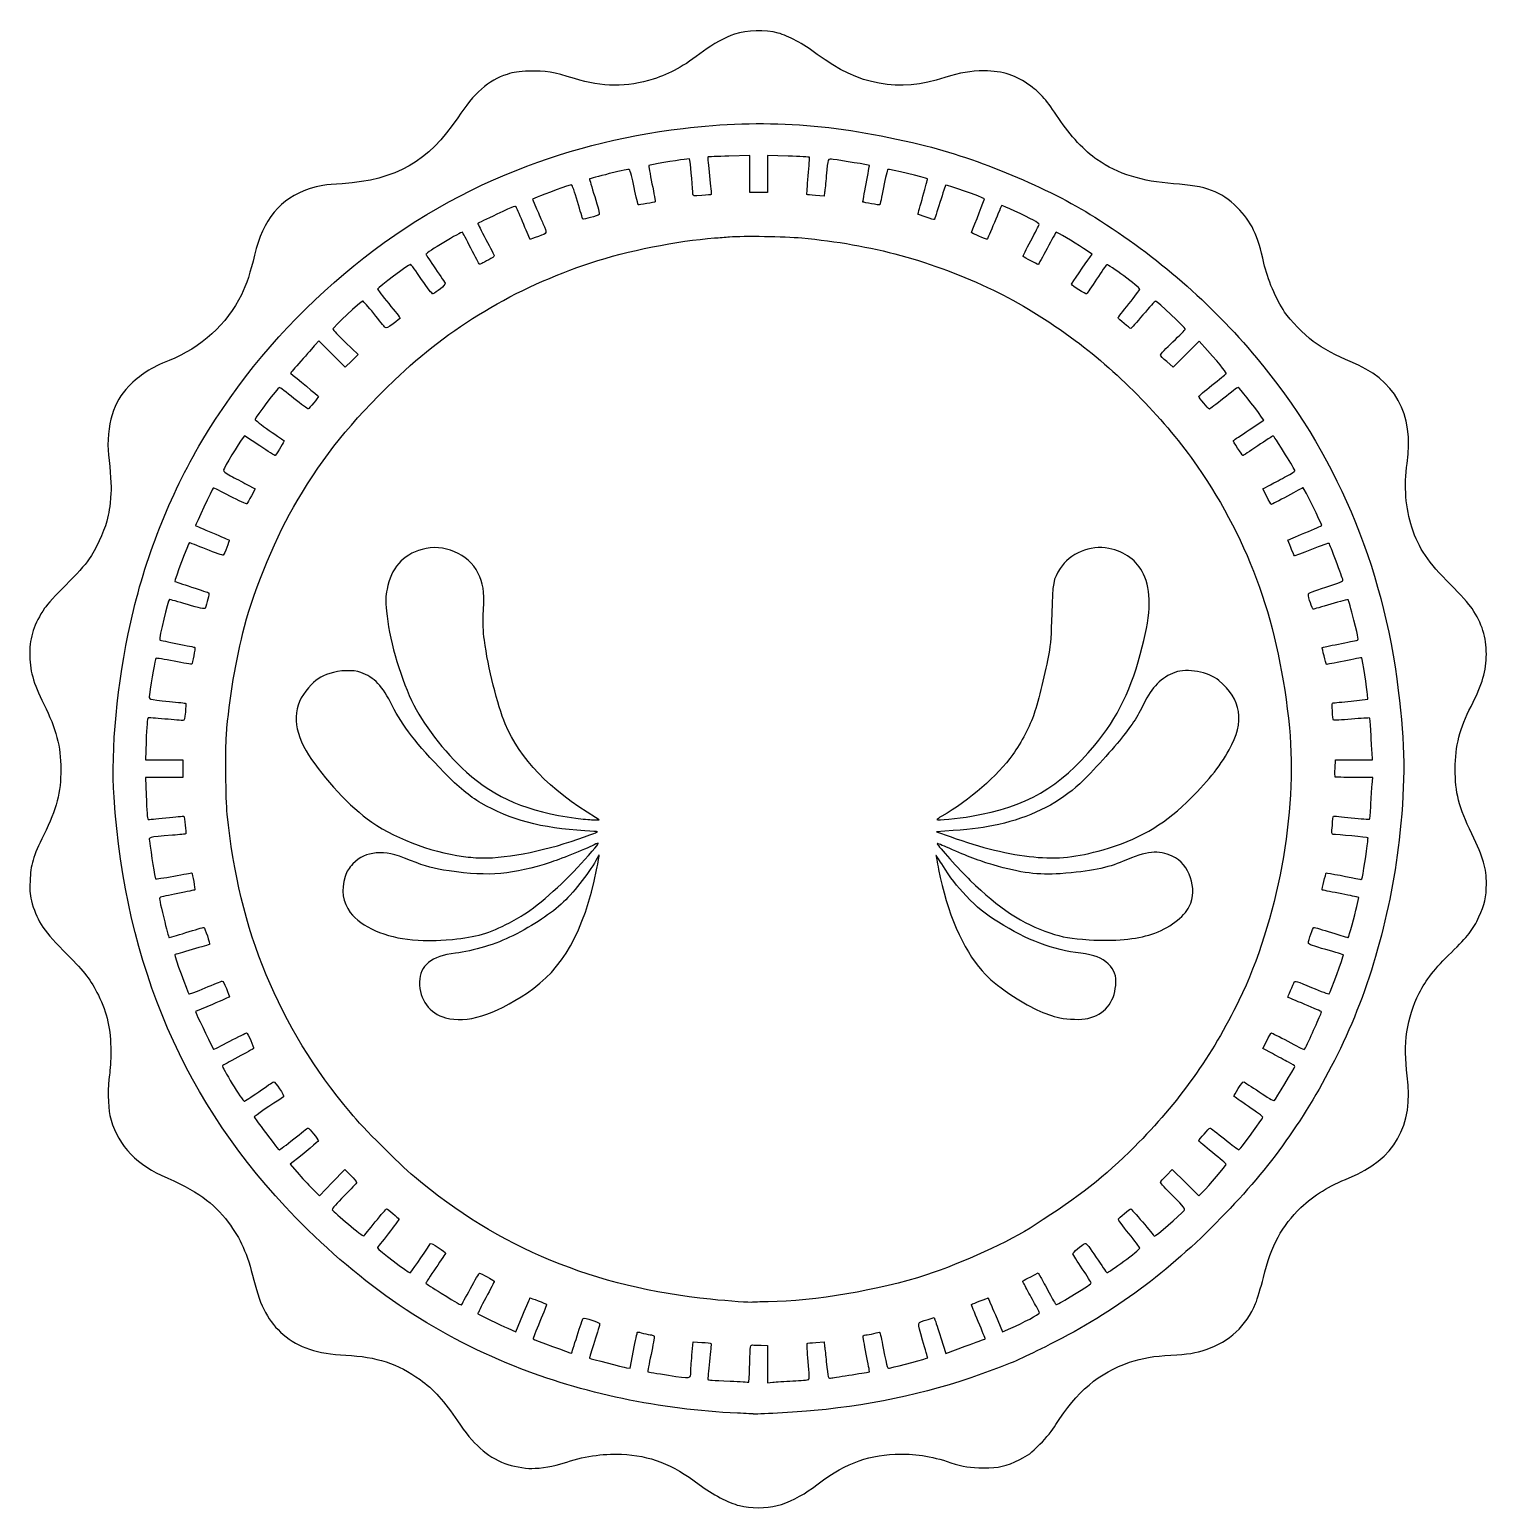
# Model space of a CAD drawing. Header units: centimetres. Extents: x -19.7 to 17.6, y -19.1 to 18.8.
import ezdxf

# ---------------------------------------------------------------- set-up
doc = ezdxf.new("R2010")
doc.units = ezdxf.units.CM
doc.header["$MEASUREMENT"] = 0
doc.layers.add('Layer 1', color=7, linetype='Continuous')

msp = doc.modelspace()

# ---------------------------------------------------------------- linework, layer by layer
at = {"layer": 'Layer 1'}
for points, knots in [([(-1.51799, -18.9947), (-1.80626, -18.92055), (-2.20198, -18.71201), (-2.5497, -18.45101), (-2.5497, -18.45101), (-3.24084, -17.93222), (-3.80745, -17.71242), (-4.53424, -17.68116), (-4.53424, -17.68116), (-5.03633, -17.65956), (-5.51477, -17.73307), (-6.02914, -17.91082), (-6.02914, -17.91082), (-6.22695, -17.97918), (-6.61184, -18.043), (-6.82718, -18.04314), (-6.82718, -18.04314), (-7.0267, -18.04314), (-7.33042, -17.98712), (-7.51964, -17.91513), (-7.51964, -17.91513), (-7.97908, -17.74033), (-8.33207, -17.42209), (-8.72752, -16.82616), (-8.72752, -16.82616), (-9.04804, -16.34315), (-9.3525, -16.00727), (-9.6842, -15.77076), (-9.6842, -15.77076), (-10.25593, -15.36311), (-10.7985, -15.18493), (-11.5854, -15.14641), (-11.5854, -15.14641), (-12.32265, -15.11032), (-12.78919, -14.95549), (-13.18586, -14.61526), (-13.18586, -14.61526), (-13.56086, -14.29361), (-13.76602, -13.91442), (-13.93878, -13.22361), (-13.93878, -13.22361), (-14.11078, -12.53585), (-14.2728, -12.16926), (-14.592, -11.74566), (-14.592, -11.74566), (-14.977, -11.23472), (-15.36857, -10.95934), (-16.30715, -10.53941), (-16.30715, -10.53941), (-16.99942, -10.22968), (-17.47743, -9.67441), (-17.62067, -9.01358), (-17.62067, -9.01358), (-17.67192, -8.77712), (-17.67696, -8.26216), (-17.63081, -7.97586), (-17.63081, -7.97586), (-17.61205, -7.85944), (-17.59661, -7.59155), (-17.59651, -7.38055), (-17.59651, -7.38055), (-17.59623, -6.81045), (-17.68776, -6.39413), (-17.91293, -5.94118), (-17.91293, -5.94118), (-18.1122, -5.54034), (-18.25633, -5.35155), (-18.70274, -4.9067), (-18.70274, -4.9067), (-19.30798, -4.30357), (-19.47031, -4.06849), (-19.60392, -3.60165), (-19.60392, -3.60165), (-19.66826, -3.37685), (-19.67343, -3.32514), (-19.66209, -3.01957), (-19.66209, -3.01957), (-19.64658, -2.60171), (-19.58526, -2.39603), (-19.30963, -1.83754), (-19.30963, -1.83754), (-18.98508, -1.17991), (-18.87197, -0.74532), (-18.8733, -0.16108), (-18.8733, -0.16108), (-18.87464, 0.42282), (-18.99215, 0.87215), (-19.30945, 1.50657), (-19.30945, 1.50657), (-19.58226, 2.05205), (-19.67211, 2.37738), (-19.67069, 2.81458), (-19.67069, 2.81458), (-19.66938, 3.21808), (-19.55438, 3.56311), (-19.28998, 3.95685), (-19.28998, 3.95685), (-19.23135, 4.04416), (-18.98569, 4.31205), (-18.74407, 4.55216), (-18.74407, 4.55216), (-18.48465, 4.80996), (-18.2474, 5.07277), (-18.16466, 5.19397), (-18.16466, 5.19397), (-17.97545, 5.47114), (-17.77973, 5.8891), (-17.70069, 6.18474), (-17.70069, 6.18474), (-17.64059, 6.40953), (-17.62448, 6.51565), (-17.59172, 6.90226), (-17.59172, 6.90226), (-17.57949, 7.04655), (-17.60833, 7.4861), (-17.65622, 7.88558), (-17.65622, 7.88558), (-17.69273, 8.19013), (-17.65239, 8.63418), (-17.56346, 8.90662), (-17.56346, 8.90662), (-17.46168, 9.21841), (-17.34818, 9.41133), (-17.13461, 9.63554), (-17.13461, 9.63554), (-16.85859, 9.92531), (-16.56512, 10.11328), (-16.10472, 10.2952), (-16.10472, 10.2952), (-15.29684, 10.61442), (-14.61543, 11.2332), (-14.25631, 11.97374), (-14.25631, 11.97374), (-14.12945, 12.23533), (-14.02018, 12.56591), (-13.91959, 12.99239), (-13.91959, 12.99239), (-13.70566, 13.89942), (-13.25554, 14.44466), (-12.52466, 14.68213), (-12.52466, 14.68213), (-12.27439, 14.76344), (-12.10784, 14.79016), (-11.67799, 14.81795), (-11.67799, 14.81795), (-10.30096, 14.90697), (-9.46439, 15.38463), (-8.72408, 16.50455), (-8.72408, 16.50455), (-8.3049, 17.13867), (-7.94491, 17.45413), (-7.45788, 17.6141), (-7.45788, 17.6141), (-7.28403, 17.67121), (-7.18241, 17.68569), (-6.88903, 17.69517), (-6.88903, 17.69517), (-6.48723, 17.70815), (-6.26618, 17.67191), (-5.73552, 17.50607), (-5.73552, 17.50607), (-5.02299, 17.28339), (-4.39489, 17.27927), (-3.72057, 17.49288), (-3.72057, 17.49288), (-3.28156, 17.63194), (-2.95337, 17.81435), (-2.43545, 18.20716), (-2.43545, 18.20716), (-2.20183, 18.38434), (-1.87742, 18.5614), (-1.64645, 18.63778), (-1.64645, 18.63778), (-1.31857, 18.74621), (-0.8634, 18.7592), (-0.5258, 18.66977), (-0.5258, 18.66977), (-0.2592, 18.59914), (0.10218, 18.40207), (0.47167, 18.12581), (0.47167, 18.12581), (1.53869, 17.32803), (2.54645, 17.1445), (3.73848, 17.53086), (3.73848, 17.53086), (4.12768, 17.65701), (4.39042, 17.70199), (4.73809, 17.70199), (4.73809, 17.70199), (5.22447, 17.70199), (5.56516, 17.59209), (5.93001, 17.3175), (5.93001, 17.3175), (6.19405, 17.11878), (6.34565, 16.94365), (6.65078, 16.48491), (6.65078, 16.48491), (6.93221, 16.06179), (7.33083, 15.63206), (7.62749, 15.432), (7.62749, 15.432), (8.17293, 15.06415), (8.782, 14.873), (9.58449, 14.81781), (9.58449, 14.81781), (10.41751, 14.76053), (10.80321, 14.61657), (11.21079, 14.2108), (11.21079, 14.2108), (11.58102, 13.84222), (11.73998, 13.51156), (11.89831, 12.78074), (11.89831, 12.78074), (11.98348, 12.38758), (12.20908, 11.85618), (12.42729, 11.53471), (12.42729, 11.53471), (12.57946, 11.31054), (12.90926, 10.97291), (13.15959, 10.78503), (13.15959, 10.78503), (13.40575, 10.60029), (13.77832, 10.39633), (14.10566, 10.26713), (14.10566, 10.26713), (15.25821, 9.81222), (15.7457, 8.93901), (15.56054, 7.66105), (15.56054, 7.66105), (15.47853, 7.09501), (15.52213, 6.50066), (15.68027, 6.02861), (15.68027, 6.02861), (15.86547, 5.47583), (16.09383, 5.13789), (16.66952, 4.56466), (16.66952, 4.56466), (16.91544, 4.31979), (17.14898, 4.06023), (17.22214, 3.95048), (17.22214, 3.95048), (17.47652, 3.56886), (17.5865, 3.21701), (17.58688, 2.78367), (17.58688, 2.78367), (17.58725, 2.35572), (17.48722, 2.0159), (17.19387, 1.4486), (17.19387, 1.4486), (16.90781, 0.8954), (16.79116, 0.43396), (16.78985, -0.14954), (16.78985, -0.14954), (16.78847, -0.76208), (16.88094, -1.12479), (17.21339, -1.81104), (17.21339, -1.81104), (17.51684, -2.43744), (17.5882, -2.68257), (17.5883, -3.09893), (17.5883, -3.09893), (17.5883, -3.40811), (17.53607, -3.6376), (17.39734, -3.9368), (17.39734, -3.9368), (17.2501, -4.25436), (17.10822, -4.4368), (16.69224, -4.84354), (16.69224, -4.84354), (16.27398, -5.2525), (16.03557, -5.55443), (15.86961, -5.88533), (15.86961, -5.88533), (15.54772, -6.52712), (15.45331, -7.18052), (15.56356, -8.00339), (15.56356, -8.00339), (15.73352, -9.27193), (15.23319, -10.15056), (14.07919, -10.6101), (14.07919, -10.6101), (13.55984, -10.81691), (13.17627, -11.05294), (12.84468, -11.36974), (12.84468, -11.36974), (12.35356, -11.83895), (12.09063, -12.32902), (11.88267, -13.16276), (11.88267, -13.16276), (11.82082, -13.41075), (11.73127, -13.70719), (11.68368, -13.82151), (11.68368, -13.82151), (11.44258, -14.40066), (11.01369, -14.80146), (10.42399, -14.99869), (10.42399, -14.99869), (10.14098, -15.09335), (9.94995, -15.1243), (9.51513, -15.14594), (9.51513, -15.14594), (9.08402, -15.1674), (8.78765, -15.21879), (8.46005, -15.32889), (8.46005, -15.32889), (7.68528, -15.5893), (7.09851, -16.08632), (6.57825, -16.92288), (6.57825, -16.92288), (6.48565, -17.07178), (6.33652, -17.25396), (6.16815, -17.42386), (6.16815, -17.42386), (5.93795, -17.65615), (5.8709, -17.70687), (5.65221, -17.81409), (5.65221, -17.81409), (5.29386, -17.98979), (5.12301, -18.02932), (4.72617, -18.02834), (4.72617, -18.02834), (4.38055, -18.02749), (4.20214, -17.99932), (3.89273, -17.89677), (3.89273, -17.89677), (3.35663, -17.71908), (2.96788, -17.66013), (2.46601, -17.68044), (2.46601, -17.68044), (1.69903, -17.71147), (1.13808, -17.94002), (0.34732, -18.54368), (0.34732, -18.54368), (0.08442, -18.74437), (-0.27515, -18.92539), (-0.54988, -18.99534), (-0.54988, -18.99534), (-0.82702, -19.06591), (-1.24216, -19.06563), (-1.51799, -18.99468), (-1.51799, -18.99468), (-1.51799, -18.99468), (-1.51799, -18.9947), (-1.51799, -18.9947)], [0, 0, 0, 0, 0.01149425, 0.01149425, 0.01149425, 0.01149425, 0.02298851, 0.02298851, 0.02298851, 0.02298851, 0.03448276, 0.03448276, 0.03448276, 0.03448276, 0.04597701, 0.04597701, 0.04597701, 0.04597701, 0.05747126, 0.05747126, 0.05747126, 0.05747126, 0.06896552, 0.06896552, 0.06896552, 0.06896552, 0.08045977, 0.08045977, 0.08045977, 0.08045977, 0.09195402, 0.09195402, 0.09195402, 0.09195402, 0.10344828, 0.10344828, 0.10344828, 0.10344828, 0.11494253, 0.11494253, 0.11494253, 0.11494253, 0.12643678, 0.12643678, 0.12643678, 0.12643678, 0.13793103, 0.13793103, 0.13793103, 0.13793103, 0.14942529, 0.14942529, 0.14942529, 0.14942529, 0.16091954, 0.16091954, 0.16091954, 0.16091954, 0.17241379, 0.17241379, 0.17241379, 0.17241379, 0.18390805, 0.18390805, 0.18390805, 0.18390805, 0.1954023, 0.1954023, 0.1954023, 0.1954023, 0.20689655, 0.20689655, 0.20689655, 0.20689655, 0.2183908, 0.2183908, 0.2183908, 0.2183908, 0.22988506, 0.22988506, 0.22988506, 0.22988506, 0.24137931, 0.24137931, 0.24137931, 0.24137931, 0.25287356, 0.25287356, 0.25287356, 0.25287356, 0.26436782, 0.26436782, 0.26436782, 0.26436782, 0.27586207, 0.27586207, 0.27586207, 0.27586207, 0.28735632, 0.28735632, 0.28735632, 0.28735632, 0.29885057, 0.29885057, 0.29885057, 0.29885057, 0.31034483, 0.31034483, 0.31034483, 0.31034483, 0.32183908, 0.32183908, 0.32183908, 0.32183908, 0.33333333, 0.33333333, 0.33333333, 0.33333333, 0.34482759, 0.34482759, 0.34482759, 0.34482759, 0.35632184, 0.35632184, 0.35632184, 0.35632184, 0.36781609, 0.36781609, 0.36781609, 0.36781609, 0.37931034, 0.37931034, 0.37931034, 0.37931034, 0.3908046, 0.3908046, 0.3908046, 0.3908046, 0.40229885, 0.40229885, 0.40229885, 0.40229885, 0.4137931, 0.4137931, 0.4137931, 0.4137931, 0.42528736, 0.42528736, 0.42528736, 0.42528736, 0.43678161, 0.43678161, 0.43678161, 0.43678161, 0.44827586, 0.44827586, 0.44827586, 0.44827586, 0.45977011, 0.45977011, 0.45977011, 0.45977011, 0.47126437, 0.47126437, 0.47126437, 0.47126437, 0.48275862, 0.48275862, 0.48275862, 0.48275862, 0.49425287, 0.49425287, 0.49425287, 0.49425287, 0.50574713, 0.50574713, 0.50574713, 0.50574713, 0.51724138, 0.51724138, 0.51724138, 0.51724138, 0.52873563, 0.52873563, 0.52873563, 0.52873563, 0.54022989, 0.54022989, 0.54022989, 0.54022989, 0.55172414, 0.55172414, 0.55172414, 0.55172414, 0.56321839, 0.56321839, 0.56321839, 0.56321839, 0.57471264, 0.57471264, 0.57471264, 0.57471264, 0.5862069, 0.5862069, 0.5862069, 0.5862069, 0.59770115, 0.59770115, 0.59770115, 0.59770115, 0.6091954, 0.6091954, 0.6091954, 0.6091954, 0.62068966, 0.62068966, 0.62068966, 0.62068966, 0.63218391, 0.63218391, 0.63218391, 0.63218391, 0.64367816, 0.64367816, 0.64367816, 0.64367816, 0.65517241, 0.65517241, 0.65517241, 0.65517241, 0.66666667, 0.66666667, 0.66666667, 0.66666667, 0.67816092, 0.67816092, 0.67816092, 0.67816092, 0.68965517, 0.68965517, 0.68965517, 0.68965517, 0.70114943, 0.70114943, 0.70114943, 0.70114943, 0.71264368, 0.71264368, 0.71264368, 0.71264368, 0.72413793, 0.72413793, 0.72413793, 0.72413793, 0.73563218, 0.73563218, 0.73563218, 0.73563218, 0.74712644, 0.74712644, 0.74712644, 0.74712644, 0.75862069, 0.75862069, 0.75862069, 0.75862069, 0.77011494, 0.77011494, 0.77011494, 0.77011494, 0.7816092, 0.7816092, 0.7816092, 0.7816092, 0.79310345, 0.79310345, 0.79310345, 0.79310345, 0.8045977, 0.8045977, 0.8045977, 0.8045977, 0.81609195, 0.81609195, 0.81609195, 0.81609195, 0.82758621, 0.82758621, 0.82758621, 0.82758621, 0.83908046, 0.83908046, 0.83908046, 0.83908046, 0.85057471, 0.85057471, 0.85057471, 0.85057471, 0.86206897, 0.86206897, 0.86206897, 0.86206897, 0.87356322, 0.87356322, 0.87356322, 0.87356322, 0.88505747, 0.88505747, 0.88505747, 0.88505747, 0.89655172, 0.89655172, 0.89655172, 0.89655172, 0.90804598, 0.90804598, 0.90804598, 0.90804598, 0.91954023, 0.91954023, 0.91954023, 0.91954023, 0.93103448, 0.93103448, 0.93103448, 0.93103448, 0.94252874, 0.94252874, 0.94252874, 0.94252874, 0.95402299, 0.95402299, 0.95402299, 0.95402299, 0.96551724, 0.96551724, 0.96551724, 0.96551724, 0.97701149, 0.97701149, 0.97701149, 0.97701149, 1, 1, 1, 1]), ([(0.3906, -16.56343), (2.03911, -16.40703), (3.4554, -16.08545), (4.9643, -15.52495), (4.9643, -15.52495), (5.49244, -15.32876), (5.75858, -15.20977), (6.43274, -14.8684), (6.43274, -14.8684), (8.09628, -14.02604), (9.43654, -13.03411), (10.79882, -11.63703), (10.79882, -11.63703), (12.07959, -10.32355), (12.95833, -9.09043), (13.7755, -7.45991), (13.7755, -7.45991), (14.5992, -5.81638), (15.16467, -3.81052), (15.37544, -1.7846), (15.37544, -1.7846), (15.51626, -0.43109), (15.50653, 0.44599), (15.33511, 1.85342), (15.33511, 1.85342), (14.94073, 5.09146), (13.71644, 7.96523), (11.71124, 10.35977), (11.71124, 10.35977), (10.51951, 11.78289), (9.1966, 12.9334), (7.56951, 13.96176), (7.56951, 13.96176), (6.37147, 14.71895), (4.60036, 15.45749), (3.1122, 15.82044), (3.1122, 15.82044), (0.91651, 16.35594), (-0.91467, 16.47995), (-2.95999, 16.23165), (-2.95999, 16.23165), (-4.60352, 16.03213), (-6.0131, 15.66401), (-7.51177, 15.04293), (-7.51177, 15.04293), (-10.64354, 13.74506), (-13.45753, 11.27354), (-15.26887, 8.22988), (-15.26887, 8.22988), (-16.07925, 6.86817), (-16.73601, 5.19632), (-17.08638, 3.60322), (-17.08638, 3.60322), (-17.43776, 2.00555), (-17.59572, 0.35136), (-17.51372, -0.87179), (-17.51372, -0.87179), (-17.22459, -5.18431), (-15.69216, -8.73232), (-12.86979, -11.6238), (-12.86979, -11.6238), (-11.16799, -13.36728), (-9.36453, -14.59356), (-7.2727, -15.42962), (-7.2727, -15.42962), (-5.54951, -16.11834), (-3.52671, -16.54419), (-1.57093, -16.62998), (-1.57093, -16.62998), (-1.34537, -16.63988), (-1.15886, -16.64937), (-1.15645, -16.65108), (-1.15645, -16.65108), (-1.13405, -16.66701), (-0.0593, -16.60612), (0.39058, -16.56344), (0.39058, -16.56344), (0.39058, -16.56344), (0.3906, -16.56343), (0.3906, -16.56343)], [0, 0, 0, 0, 0.04761905, 0.04761905, 0.04761905, 0.04761905, 0.0952381, 0.0952381, 0.0952381, 0.0952381, 0.14285714, 0.14285714, 0.14285714, 0.14285714, 0.19047619, 0.19047619, 0.19047619, 0.19047619, 0.23809524, 0.23809524, 0.23809524, 0.23809524, 0.28571429, 0.28571429, 0.28571429, 0.28571429, 0.33333333, 0.33333333, 0.33333333, 0.33333333, 0.38095238, 0.38095238, 0.38095238, 0.38095238, 0.42857143, 0.42857143, 0.42857143, 0.42857143, 0.47619048, 0.47619048, 0.47619048, 0.47619048, 0.52380952, 0.52380952, 0.52380952, 0.52380952, 0.57142857, 0.57142857, 0.57142857, 0.57142857, 0.61904762, 0.61904762, 0.61904762, 0.61904762, 0.66666667, 0.66666667, 0.66666667, 0.66666667, 0.71428571, 0.71428571, 0.71428571, 0.71428571, 0.76190476, 0.76190476, 0.76190476, 0.76190476, 0.80952381, 0.80952381, 0.80952381, 0.80952381, 0.85714286, 0.85714286, 0.85714286, 0.85714286, 0.9047619, 0.9047619, 0.9047619, 0.9047619, 1, 1, 1, 1]), ([(-1.27987, -15.83977), (-1.28715, -15.83318), (-1.50146, -15.81971), (-1.75612, -15.80985), (-1.75612, -15.80985), (-2.23635, -15.79126), (-2.3023, -15.78619), (-2.32186, -15.76638), (-2.32186, -15.76638), (-2.32827, -15.7599), (-2.31058, -15.55335), (-2.28255, -15.30739), (-2.28255, -15.30739), (-2.25452, -15.06143), (-2.23788, -14.8539), (-2.24556, -14.84622), (-2.24556, -14.84622), (-2.25324, -14.83854), (-2.35866, -14.82705), (-2.47982, -14.82069), (-2.47982, -14.82069), (-2.47982, -14.82069), (-2.70011, -14.80913), (-2.70011, -14.80913), (-2.70011, -14.80913), (-2.70011, -14.80913), (-2.73102, -15.14957), (-2.73102, -15.14957), (-2.73102, -15.14957), (-2.74802, -15.33681), (-2.76202, -15.53168), (-2.76214, -15.58261), (-2.76214, -15.58261), (-2.76252, -15.74877), (-2.75381, -15.7476), (-3.33147, -15.65917), (-3.33147, -15.65917), (-3.62185, -15.61471), (-3.86172, -15.57605), (-3.86453, -15.57324), (-3.86453, -15.57324), (-3.86734, -15.57043), (-3.82858, -15.37196), (-3.7784, -15.1322), (-3.7784, -15.1322), (-3.72822, -14.89243), (-3.69284, -14.68138), (-3.69978, -14.66319), (-3.69978, -14.66319), (-3.70672, -14.645), (-3.73773, -14.63012), (-3.76869, -14.63012), (-3.76869, -14.63012), (-3.79965, -14.63012), (-3.8902, -14.61116), (-3.96992, -14.58799), (-3.96992, -14.58799), (-4.04964, -14.56482), (-4.11984, -14.55083), (-4.12592, -14.55691), (-4.12592, -14.55691), (-4.132, -14.56299), (-4.17577, -14.77346), (-4.22318, -15.02461), (-4.22318, -15.02461), (-4.22318, -15.02461), (-4.30938, -15.48125), (-4.30938, -15.48125), (-4.30938, -15.48125), (-4.30938, -15.48125), (-4.40198, -15.46649), (-4.40198, -15.46649), (-4.40198, -15.46649), (-4.49159, -15.45221), (-5.33276, -15.23697), (-5.34957, -15.22402), (-5.34957, -15.22402), (-5.35414, -15.2205), (-5.29759, -15.02823), (-5.22389, -14.79676), (-5.22389, -14.79676), (-5.15019, -14.56529), (-5.0899, -14.36229), (-5.0899, -14.34565), (-5.0899, -14.34565), (-5.0899, -14.31196), (-5.49021, -14.17943), (-5.51691, -14.20427), (-5.51691, -14.20427), (-5.52621, -14.21292), (-5.59513, -14.41592), (-5.67006, -14.65538), (-5.67006, -14.65538), (-5.74499, -14.89484), (-5.80882, -15.09316), (-5.8119, -15.0961), (-5.8119, -15.0961), (-5.81833, -15.10224), (-6.7837, -14.74451), (-6.79617, -14.73138), (-6.79617, -14.73138), (-6.80069, -14.72661), (-6.72244, -14.52705), (-6.62228, -14.28791), (-6.62228, -14.28791), (-6.52212, -14.04876), (-6.44295, -13.8507), (-6.44634, -13.84777), (-6.44634, -13.84777), (-6.4674, -13.82954), (-6.8666, -13.67334), (-6.87206, -13.68119), (-6.87206, -13.68119), (-6.87575, -13.6865), (-6.95987, -13.88328), (-7.05898, -14.11847), (-7.05898, -14.11847), (-7.05898, -14.11847), (-7.23919, -14.54609), (-7.23919, -14.54609), (-7.23919, -14.54609), (-7.23919, -14.54609), (-7.44116, -14.45951), (-7.44116, -14.45951), (-7.44116, -14.45951), (-7.62216, -14.38192), (-8.18392, -14.10843), (-8.20853, -14.08593), (-8.20853, -14.08593), (-8.21391, -14.08101), (-8.12163, -13.89774), (-8.00348, -13.67865), (-8.00348, -13.67865), (-7.88533, -13.45957), (-7.78865, -13.2695), (-7.78865, -13.25627), (-7.78865, -13.25627), (-7.78865, -13.23774), (-7.99848, -13.12075), (-8.16236, -13.04791), (-8.16236, -13.04791), (-8.17217, -13.04355), (-8.27832, -13.22214), (-8.39823, -13.44479), (-8.39823, -13.44479), (-8.51814, -13.66743), (-8.61952, -13.85354), (-8.62352, -13.85835), (-8.62352, -13.85835), (-8.63515, -13.87237), (-8.72981, -13.81849), (-9.14439, -13.56185), (-9.14439, -13.56185), (-9.3589, -13.42907), (-9.53451, -13.31226), (-9.53465, -13.30228), (-9.53465, -13.30228), (-9.53478, -13.29231), (-9.42179, -13.11776), (-9.28354, -12.9144), (-9.28354, -12.9144), (-9.1453, -12.71104), (-9.03219, -12.53974), (-9.03219, -12.53372), (-9.03219, -12.53372), (-9.03219, -12.5277), (-9.11658, -12.46512), (-9.21973, -12.39464), (-9.21973, -12.39464), (-9.33363, -12.31682), (-9.41415, -12.27734), (-9.42478, -12.29412), (-9.42478, -12.29412), (-9.61061, -12.58719), (-9.92404, -13.04087), (-9.94119, -13.04162), (-9.94119, -13.04162), (-9.97934, -13.04329), (-10.7741, -12.43682), (-10.77697, -12.40386), (-10.77697, -12.40386), (-10.77778, -12.39452), (-10.65264, -12.23021), (-10.49888, -12.03871), (-10.49888, -12.03871), (-10.34512, -11.84722), (-10.22308, -11.6793), (-10.22768, -11.66556), (-10.22768, -11.66556), (-10.23734, -11.63673), (-10.51842, -11.40219), (-10.54331, -11.40219), (-10.54331, -11.40219), (-10.55244, -11.40219), (-10.68244, -11.55399), (-10.8322, -11.73953), (-10.8322, -11.73953), (-10.98196, -11.92507), (-11.11369, -12.08739), (-11.12492, -12.10025), (-11.12492, -12.10025), (-11.14294, -12.12088), (-11.88571, -11.49931), (-11.93141, -11.42536), (-11.93141, -11.42536), (-11.94155, -11.40896), (-11.81028, -11.25707), (-11.62845, -11.07481), (-11.62845, -11.07481), (-11.45199, -10.89792), (-11.30761, -10.74181), (-11.30761, -10.72789), (-11.30761, -10.72789), (-11.30761, -10.71397), (-11.37607, -10.63295), (-11.45975, -10.54784), (-11.45975, -10.54784), (-11.45975, -10.54784), (-11.61189, -10.3931), (-11.61189, -10.3931), (-11.61189, -10.3931), (-11.61189, -10.3931), (-11.93422, -10.73229), (-11.93422, -10.73229), (-11.93422, -10.73229), (-11.93422, -10.73229), (-12.25655, -11.07147), (-12.25655, -11.07147), (-12.25655, -11.07147), (-12.25655, -11.07147), (-12.40588, -10.92595), (-12.40588, -10.92595), (-12.40588, -10.92595), (-12.48801, -10.84591), (-12.65689, -10.66417), (-12.78117, -10.52208), (-12.78117, -10.52208), (-12.78117, -10.52208), (-13.00713, -10.26374), (-13.00713, -10.26374), (-13.00713, -10.26374), (-13.00713, -10.26374), (-12.93171, -10.20458), (-12.93171, -10.20458), (-12.93171, -10.20458), (-12.63406, -9.97112), (-12.28657, -9.67674), (-12.28657, -9.65804), (-12.28657, -9.65804), (-12.28657, -9.62738), (-12.52611, -9.33845), (-12.55153, -9.33845), (-12.55153, -9.33845), (-12.56272, -9.33845), (-12.72757, -9.46347), (-12.91786, -9.61626), (-12.91786, -9.61626), (-13.10815, -9.76906), (-13.27184, -9.89407), (-13.28161, -9.89407), (-13.28161, -9.89407), (-13.30339, -9.89407), (-13.29467, -9.90488), (-13.64256, -9.44693), (-13.64256, -9.44693), (-13.79899, -9.24101), (-13.92675, -9.0639), (-13.92645, -9.05335), (-13.92645, -9.05335), (-13.92604, -9.0388), (-13.49162, -8.74094), (-13.17885, -8.54077), (-13.17885, -8.54077), (-13.14349, -8.51814), (-13.39427, -8.1408), (-13.43443, -8.15621), (-13.43443, -8.15621), (-13.45113, -8.16262), (-13.62178, -8.27646), (-13.81364, -8.4092), (-13.81364, -8.4092), (-14.0055, -8.54193), (-14.172, -8.65052), (-14.18364, -8.6505), (-14.18364, -8.6505), (-14.22482, -8.6505), (-14.76973, -7.7614), (-14.74243, -7.73883), (-14.74243, -7.73883), (-14.73778, -7.73498), (-14.56133, -7.63964), (-14.35032, -7.52696), (-14.35032, -7.52696), (-14.13931, -7.41428), (-13.95685, -7.31291), (-13.94484, -7.30169), (-13.94484, -7.30169), (-13.92316, -7.28144), (-14.09801, -6.90428), (-14.12908, -6.90428), (-14.12908, -6.90428), (-14.138, -6.90428), (-14.32914, -7.00073), (-14.55383, -7.11861), (-14.55383, -7.11861), (-14.77852, -7.23649), (-14.96595, -7.32876), (-14.97034, -7.32366), (-14.97034, -7.32366), (-14.98151, -7.31068), (-15.35381, -6.53849), (-15.39682, -6.43908), (-15.39682, -6.43908), (-15.39682, -6.43908), (-15.43211, -6.35752), (-15.43211, -6.35752), (-15.43211, -6.35752), (-15.43211, -6.35752), (-14.99704, -6.17485), (-14.99704, -6.17485), (-14.99704, -6.17485), (-14.75775, -6.07438), (-14.56202, -5.98607), (-14.56207, -5.9786), (-14.56207, -5.9786), (-14.56212, -5.97113), (-14.59736, -5.87572), (-14.64037, -5.76658), (-14.64037, -5.76658), (-14.68875, -5.64382), (-14.7316, -5.57146), (-14.75272, -5.57683), (-14.75272, -5.57683), (-14.7715, -5.58161), (-14.96523, -5.66162), (-15.18322, -5.75462), (-15.18322, -5.75462), (-15.40122, -5.84762), (-15.58787, -5.91515), (-15.59802, -5.90468), (-15.59802, -5.90468), (-15.63288, -5.86869), (-15.97438, -4.91918), (-15.9574, -4.90545), (-15.9574, -4.90545), (-15.9539, -4.90262), (-15.75458, -4.84292), (-15.51447, -4.7728), (-15.51447, -4.7728), (-15.27436, -4.70268), (-15.07564, -4.6443), (-15.07287, -4.64307), (-15.07287, -4.64307), (-15.051, -4.63337), (-15.19053, -4.20553), (-15.21557, -4.20553), (-15.21557, -4.20553), (-15.23331, -4.20553), (-15.44013, -4.2657), (-15.67518, -4.33924), (-15.67518, -4.33924), (-15.91023, -4.41278), (-16.10561, -4.46934), (-16.10936, -4.46492), (-16.10936, -4.46492), (-16.11311, -4.4605), (-16.17341, -4.23268), (-16.24336, -3.95864), (-16.24336, -3.95864), (-16.34185, -3.57277), (-16.36298, -3.45572), (-16.33702, -3.43968), (-16.33702, -3.43968), (-16.31859, -3.42829), (-16.11251, -3.38206), (-15.87907, -3.33695), (-15.87907, -3.33695), (-15.64563, -3.29184), (-15.45041, -3.2507), (-15.44523, -3.24553), (-15.44523, -3.24553), (-15.43564, -3.23594), (-15.50924, -2.82612), (-15.52304, -2.81233), (-15.52304, -2.81233), (-15.52721, -2.80816), (-15.73571, -2.84436), (-15.98638, -2.89276), (-15.98638, -2.89276), (-16.23705, -2.94116), (-16.44798, -2.97133), (-16.45511, -2.95979), (-16.45511, -2.95979), (-16.46572, -2.94262), (-16.56351, -2.33233), (-16.61029, -1.99131), (-16.61029, -1.99131), (-16.62355, -1.89464), (-16.66196, -1.90388), (-16.01743, -1.84867), (-16.01743, -1.84867), (-15.83566, -1.8331), (-15.68227, -1.81569), (-15.67655, -1.80997), (-15.67655, -1.80997), (-15.66496, -1.79838), (-15.71549, -1.37632), (-15.73024, -1.36158), (-15.73024, -1.36158), (-15.73539, -1.35643), (-15.94159, -1.37447), (-16.18847, -1.40165), (-16.18847, -1.40165), (-16.43535, -1.42883), (-16.64006, -1.44836), (-16.64337, -1.44505), (-16.64337, -1.44505), (-16.6614, -1.42702), (-16.67662, -1.23335), (-16.69206, -0.82548), (-16.69206, -0.82548), (-16.69206, -0.82548), (-16.70934, -0.36907), (-16.70934, -0.36907), (-16.70934, -0.36907), (-16.70934, -0.36907), (-16.23098, -0.36907), (-16.23098, -0.36907), (-16.23098, -0.36907), (-16.23098, -0.36907), (-15.75262, -0.36907), (-15.75262, -0.36907), (-15.75262, -0.36907), (-15.75262, -0.36907), (-15.75262, -0.14417), (-15.75262, -0.14417), (-15.75262, -0.14417), (-15.75262, -0.14417), (-15.75262, 0.08073), (-15.75262, 0.08073), (-15.75262, 0.08073), (-15.75262, 0.08073), (-16.23265, 0.08073), (-16.23265, 0.08073), (-16.23265, 0.08073), (-16.23265, 0.08073), (-16.71268, 0.08073), (-16.71268, 0.08073), (-16.71268, 0.08073), (-16.71268, 0.08073), (-16.69371, 0.54492), (-16.69371, 0.54492), (-16.69371, 0.54492), (-16.67715, 0.95014), (-16.6618, 1.13873), (-16.64399, 1.15593), (-16.64399, 1.15593), (-16.64124, 1.15859), (-16.44848, 1.14443), (-16.21565, 1.12448), (-16.21565, 1.12448), (-15.98282, 1.10452), (-15.77319, 1.08774), (-15.74982, 1.08717), (-15.74982, 1.08717), (-15.71562, 1.08634), (-15.70382, 1.12816), (-15.68938, 1.30131), (-15.68938, 1.30131), (-15.67951, 1.41965), (-15.67536, 1.5204), (-15.68016, 1.5252), (-15.68016, 1.5252), (-15.68496, 1.53), (-15.87289, 1.55243), (-16.09779, 1.57505), (-16.09779, 1.57505), (-16.65489, 1.63108), (-16.62526, 1.62145), (-16.6086, 1.74107), (-16.6086, 1.74107), (-16.5545, 2.12949), (-16.46204, 2.66241), (-16.4463, 2.67656), (-16.4463, 2.67656), (-16.43586, 2.68594), (-16.22575, 2.65357), (-15.97938, 2.60461), (-15.97938, 2.60461), (-15.73301, 2.55565), (-15.52739, 2.51965), (-15.52244, 2.5246), (-15.52244, 2.5246), (-15.50696, 2.54008), (-15.43391, 2.94583), (-15.44467, 2.95658), (-15.44467, 2.95658), (-15.45028, 2.96219), (-15.64986, 3.00354), (-15.88818, 3.04847), (-15.88818, 3.04847), (-16.1265, 3.0934), (-16.33203, 3.13978), (-16.34491, 3.15154), (-16.34491, 3.15154), (-16.37087, 3.17524), (-16.12884, 4.18177), (-16.09718, 4.18177), (-16.09718, 4.18177), (-16.08642, 4.18177), (-15.87861, 4.12353), (-15.63538, 4.05234), (-15.63538, 4.05234), (-15.33636, 3.96482), (-15.18945, 3.93269), (-15.18172, 3.95312), (-15.18172, 3.95312), (-15.13624, 4.07333), (-15.07195, 4.34183), (-15.08653, 4.3507), (-15.08653, 4.3507), (-15.09636, 4.35668), (-15.29491, 4.42374), (-15.52774, 4.49972), (-15.52774, 4.49972), (-15.76057, 4.57571), (-15.95469, 4.64106), (-15.95911, 4.64496), (-15.95911, 4.64496), (-15.97408, 4.65815), (-15.60633, 5.63787), (-15.58691, 5.63655), (-15.58691, 5.63655), (-15.58347, 5.63631), (-15.39015, 5.55952), (-15.15732, 5.4659), (-15.15732, 5.4659), (-14.92449, 5.37228), (-14.72683, 5.30401), (-14.71808, 5.31419), (-14.71808, 5.31419), (-14.69519, 5.34084), (-14.55814, 5.69498), (-14.56744, 5.70344), (-14.56744, 5.70344), (-14.57173, 5.70734), (-14.76574, 5.79042), (-14.99857, 5.88806), (-14.99857, 5.88806), (-15.2314, 5.9857), (-15.42572, 6.0692), (-15.43038, 6.07362), (-15.43038, 6.07362), (-15.43856, 6.08137), (-14.99619, 7.01077), (-14.97354, 7.03342), (-14.97354, 7.03342), (-14.9674, 7.03955), (-14.776, 6.94679), (-14.5482, 6.82728), (-14.5482, 6.82728), (-14.3204, 6.70777), (-14.12505, 6.62025), (-14.11408, 6.6328), (-14.11408, 6.6328), (-14.10312, 6.64534), (-14.05117, 6.73533), (-13.99864, 6.83276), (-13.99864, 6.83276), (-13.99864, 6.83276), (-13.90313, 7.00992), (-13.90313, 7.00992), (-13.90313, 7.00992), (-13.90313, 7.00992), (-14.12012, 7.12659), (-14.12012, 7.12659), (-14.12012, 7.12659), (-14.23946, 7.19076), (-14.42407, 7.28951), (-14.53036, 7.34603), (-14.53036, 7.34603), (-14.6776, 7.42433), (-14.72073, 7.45983), (-14.7115, 7.49511), (-14.7115, 7.49511), (-14.69586, 7.55492), (-14.3146, 8.19423), (-14.23516, 8.29385), (-14.23516, 8.29385), (-14.23516, 8.29385), (-14.17443, 8.37001), (-14.17443, 8.37001), (-14.17443, 8.37001), (-14.17443, 8.37001), (-13.78587, 8.11059), (-13.78587, 8.11059), (-13.78587, 8.11059), (-13.57216, 7.96791), (-13.39383, 7.85601), (-13.38959, 7.86193), (-13.38959, 7.86193), (-13.31699, 7.96318), (-13.15508, 8.23401), (-13.1627, 8.24147), (-13.1627, 8.24147), (-13.16833, 8.24698), (-13.33962, 8.3669), (-13.54335, 8.50795), (-13.54335, 8.50795), (-13.74708, 8.64901), (-13.91091, 8.77475), (-13.90742, 8.78739), (-13.90742, 8.78739), (-13.88913, 8.85357), (-13.31739, 9.60571), (-13.28537, 9.60571), (-13.28537, 9.60571), (-13.27353, 9.60571), (-13.10766, 9.4803), (-12.91677, 9.32701), (-12.91677, 9.32701), (-12.72588, 9.17373), (-12.55963, 9.05169), (-12.54733, 9.05581), (-12.54733, 9.05581), (-12.51913, 9.06526), (-12.28658, 9.34756), (-12.28658, 9.37233), (-12.28658, 9.37233), (-12.28658, 9.38548), (-12.86454, 9.86857), (-12.99784, 9.96683), (-12.99784, 9.96683), (-13.0034, 9.97093), (-12.88434, 10.11242), (-12.73326, 10.28126), (-12.73326, 10.28126), (-12.58218, 10.4501), (-12.41776, 10.63575), (-12.36788, 10.69382), (-12.36788, 10.69382), (-12.36788, 10.69382), (-12.27719, 10.7994), (-12.27719, 10.7994), (-12.27719, 10.7994), (-12.27719, 10.7994), (-11.93787, 10.46084), (-11.93787, 10.46084), (-11.93787, 10.46084), (-11.93787, 10.46084), (-11.59855, 10.12228), (-11.59855, 10.12228), (-11.59855, 10.12228), (-11.59855, 10.12228), (-11.43451, 10.28632), (-11.43451, 10.28632), (-11.43451, 10.28632), (-11.43451, 10.28632), (-11.27047, 10.45036), (-11.27047, 10.45036), (-11.27047, 10.45036), (-11.27047, 10.45036), (-11.59332, 10.75799), (-11.59332, 10.75799), (-11.59332, 10.75799), (-11.77089, 10.92719), (-11.91617, 11.08157), (-11.91617, 11.10106), (-11.91617, 11.10106), (-11.91617, 11.13786), (-11.19028, 11.81496), (-11.15082, 11.81496), (-11.15082, 11.81496), (-11.13851, 11.81496), (-11.01291, 11.67208), (-10.8717, 11.49746), (-10.8717, 11.49746), (-10.73049, 11.32283), (-10.59874, 11.1631), (-10.57893, 11.1425), (-10.57893, 11.1425), (-10.54806, 11.1104), (-10.5182, 11.12365), (-10.3703, 11.2351), (-10.3703, 11.2351), (-10.27537, 11.30664), (-10.1974, 11.3724), (-10.19704, 11.38125), (-10.19704, 11.38125), (-10.19668, 11.39009), (-10.32778, 11.55548), (-10.48838, 11.74878), (-10.48838, 11.74878), (-10.64898, 11.94208), (-10.77697, 12.10915), (-10.77281, 12.12004), (-10.77281, 12.12004), (-10.75407, 12.16901), (-9.97635, 12.75423), (-9.93001, 12.75423), (-9.93001, 12.75423), (-9.91789, 12.75423), (-9.79129, 12.5816), (-9.64869, 12.3706), (-9.64869, 12.3706), (-9.49347, 12.14094), (-9.37611, 11.99195), (-9.35626, 11.99938), (-9.35626, 11.99938), (-9.27967, 12.02806), (-9.03062, 12.23565), (-9.04088, 12.26226), (-9.04088, 12.26226), (-9.04702, 12.27818), (-9.16069, 12.44917), (-9.29348, 12.64222), (-9.29348, 12.64222), (-9.42627, 12.83528), (-9.53491, 13.00196), (-9.53489, 13.01264), (-9.53489, 13.01264), (-9.53481, 13.05107), (-8.62274, 13.59922), (-8.60134, 13.5737), (-8.60134, 13.5737), (-8.59558, 13.56683), (-8.49814, 13.38262), (-8.38481, 13.16434), (-8.38481, 13.16434), (-8.27147, 12.94606), (-8.17378, 12.76196), (-8.16772, 12.75524), (-8.16772, 12.75524), (-8.16165, 12.74852), (-8.13554, 12.75622), (-8.10969, 12.77237), (-8.10969, 12.77237), (-8.08384, 12.78851), (-8.00104, 12.83396), (-7.92568, 12.87336), (-7.92568, 12.87336), (-7.85033, 12.91276), (-7.78868, 12.95647), (-7.78868, 12.97048), (-7.78868, 12.97048), (-7.78868, 12.9845), (-7.88491, 13.17476), (-8.00252, 13.39328), (-8.00252, 13.39328), (-8.12013, 13.6118), (-8.21241, 13.79449), (-8.20757, 13.79927), (-8.20757, 13.79927), (-8.20274, 13.80404), (-7.9847, 13.90999), (-7.72304, 14.03472), (-7.72304, 14.03472), (-7.25035, 14.26004), (-7.24711, 14.26112), (-7.21703, 14.2024), (-7.21703, 14.2024), (-7.20038, 14.1699), (-7.11761, 13.97662), (-7.03311, 13.77289), (-7.03311, 13.77289), (-6.9486, 13.56916), (-6.87739, 13.39923), (-6.87486, 13.39526), (-6.87486, 13.39526), (-6.87233, 13.3913), (-6.7739, 13.42485), (-6.65612, 13.46982), (-6.65612, 13.46982), (-6.41662, 13.56128), (-6.42723, 13.52985), (-6.54488, 13.79934), (-6.54488, 13.79934), (-6.57665, 13.8721), (-6.64889, 14.04233), (-6.70542, 14.17763), (-6.70542, 14.17763), (-6.70542, 14.17763), (-6.8082, 14.42363), (-6.8082, 14.42363), (-6.8082, 14.42363), (-6.8082, 14.42363), (-6.68753, 14.47535), (-6.68753, 14.47535), (-6.68753, 14.47535), (-6.53637, 14.54015), (-5.83745, 14.79151), (-5.80846, 14.79151), (-5.80846, 14.79151), (-5.79665, 14.79151), (-5.72982, 14.59803), (-5.65995, 14.36156), (-5.65995, 14.36156), (-5.59008, 14.12509), (-5.52838, 13.92363), (-5.52283, 13.91388), (-5.52283, 13.91388), (-5.51086, 13.89284), (-5.1407, 13.99263), (-5.1048, 14.02657), (-5.1048, 14.02657), (-5.08955, 14.04099), (-5.13357, 14.21944), (-5.21899, 14.48958), (-5.21899, 14.48958), (-5.29544, 14.73133), (-5.35413, 14.93299), (-5.34942, 14.93771), (-5.34942, 14.93771), (-5.3447, 14.94243), (-5.11832, 15.00374), (-4.84634, 15.07395), (-4.84634, 15.07395), (-4.51836, 15.15863), (-4.3432, 15.19271), (-4.3262, 15.17516), (-4.3262, 15.17516), (-4.3121, 15.16061), (-4.25896, 14.95429), (-4.20811, 14.71668), (-4.20811, 14.71668), (-4.15725, 14.47907), (-4.11162, 14.28087), (-4.10669, 14.27624), (-4.10669, 14.27624), (-4.09827, 14.26832), (-3.68099, 14.34071), (-3.66868, 14.35222), (-3.66868, 14.35222), (-3.66553, 14.35516), (-3.70411, 14.56447), (-3.75441, 14.81734), (-3.75441, 14.81734), (-3.80471, 15.07021), (-3.84198, 15.28098), (-3.83724, 15.28572), (-3.83724, 15.28572), (-3.82686, 15.2961), (-3.12227, 15.41382), (-2.92829, 15.43758), (-2.92829, 15.43758), (-2.92829, 15.43758), (-2.79072, 15.45443), (-2.79072, 15.45443), (-2.79072, 15.45443), (-2.79072, 15.45443), (-2.77715, 15.36771), (-2.77715, 15.36771), (-2.77715, 15.36771), (-2.76211, 15.27157), (-2.70867, 14.63557), (-2.70867, 14.55273), (-2.70867, 14.55273), (-2.70867, 14.50298), (-2.69625, 14.50107), (-2.47716, 14.51722), (-2.47716, 14.51722), (-2.34983, 14.5266), (-2.24261, 14.53666), (-2.23889, 14.53957), (-2.23889, 14.53957), (-2.23517, 14.54248), (-2.25492, 14.75812), (-2.28277, 15.01876), (-2.28277, 15.01876), (-2.31063, 15.2794), (-2.33067, 15.4955), (-2.32731, 15.49897), (-2.32731, 15.49897), (-2.32395, 15.50244), (-2.08096, 15.51319), (-1.78733, 15.52284), (-1.78733, 15.52284), (-1.78733, 15.52284), (-1.25346, 15.5404), (-1.25346, 15.5404), (-1.25346, 15.5404), (-1.25346, 15.5404), (-1.25347, 15.06674), (-1.25347, 15.06674), (-1.25347, 15.06674), (-1.25347, 15.06674), (-1.25348, 14.59308), (-1.25348, 14.59308), (-1.25348, 14.59308), (-1.25348, 14.59308), (-1.02861, 14.59308), (-1.02861, 14.59308), (-1.02861, 14.59308), (-1.02861, 14.59308), (-0.80374, 14.59308), (-0.80374, 14.59308), (-0.80374, 14.59308), (-0.80374, 14.59308), (-0.80374, 15.06683), (-0.80374, 15.06683), (-0.80374, 15.06683), (-0.80374, 15.06683), (-0.80374, 15.54058), (-0.80374, 15.54058), (-0.80374, 15.54058), (-0.80374, 15.54058), (-0.26912, 15.5222), (-0.26912, 15.5222), (-0.26912, 15.5222), (0.02492, 15.51209), (0.2697, 15.49962), (0.27483, 15.49449), (0.27483, 15.49449), (0.27996, 15.48936), (0.26567, 15.27347), (0.24307, 15.01473), (0.24307, 15.01473), (0.22047, 14.75599), (0.20489, 14.54205), (0.20845, 14.53931), (0.20845, 14.53931), (0.21201, 14.53657), (0.31217, 14.52716), (0.43104, 14.5184), (0.43104, 14.5184), (0.43104, 14.5184), (0.64716, 14.50248), (0.64716, 14.50248), (0.64716, 14.50248), (0.64716, 14.50248), (0.66185, 14.6007), (0.66185, 14.6007), (0.66185, 14.6007), (0.66993, 14.65472), (0.68935, 14.8418), (0.705, 15.01642), (0.705, 15.01642), (0.74704, 15.48536), (0.73592, 15.45908), (0.88387, 15.43913), (0.88387, 15.43913), (1.09315, 15.4109), (1.7994, 15.29285), (1.80751, 15.28473), (1.80751, 15.28473), (1.8117, 15.28054), (1.77397, 15.07022), (1.72367, 14.81735), (1.72367, 14.81735), (1.67337, 14.56448), (1.63611, 14.35369), (1.64087, 14.34893), (1.64087, 14.34893), (1.65248, 14.33732), (2.06518, 14.26564), (2.07369, 14.27375), (2.07369, 14.27375), (2.07737, 14.27726), (2.12046, 14.47896), (2.16943, 14.72197), (2.16943, 14.72197), (2.21841, 14.96498), (2.26693, 15.17225), (2.27726, 15.18257), (2.27726, 15.18257), (2.29394, 15.19925), (3.2634, 14.96654), (3.29061, 14.93933), (3.29061, 14.93933), (3.29662, 14.93332), (3.24557, 14.73389), (3.17716, 14.49615), (3.17716, 14.49615), (3.10875, 14.25841), (3.05125, 14.05374), (3.04937, 14.04133), (3.04937, 14.04133), (3.04654, 14.02259), (3.46008, 13.88423), (3.47163, 13.90005), (3.47163, 13.90005), (3.47367, 13.90286), (3.53624, 14.10036), (3.61066, 14.33894), (3.61066, 14.33894), (3.68508, 14.57752), (3.7501, 14.77686), (3.75516, 14.78192), (3.75516, 14.78192), (3.77083, 14.79759), (4.70702, 14.46784), (4.7492, 14.4318), (4.7492, 14.4318), (4.75642, 14.42563), (4.5008, 13.77003), (4.4142, 13.57262), (4.4142, 13.57262), (4.40702, 13.55626), (4.80765, 13.38182), (4.82019, 13.39585), (4.82019, 13.39585), (4.82344, 13.39948), (4.90598, 13.59295), (5.00362, 13.82578), (5.00362, 13.82578), (5.10126, 14.05861), (5.18477, 14.25293), (5.1892, 14.25761), (5.1892, 14.25761), (5.19983, 14.26882), (5.80848, 13.98848), (6.00338, 13.8826), (6.00338, 13.8826), (6.08744, 13.83694), (6.15292, 13.78761), (6.1489, 13.77299), (6.1489, 13.77299), (6.14488, 13.75837), (6.04819, 13.56993), (5.93404, 13.35424), (5.93404, 13.35424), (5.81989, 13.13855), (5.73059, 12.959), (5.7356, 12.95523), (5.7356, 12.95523), (5.77572, 12.92513), (6.10207, 12.75422), (6.11944, 12.75422), (6.11944, 12.75422), (6.13163, 12.75422), (6.23685, 12.93857), (6.35327, 13.16389), (6.35327, 13.16389), (6.46969, 13.38921), (6.57465, 13.57376), (6.58651, 13.57399), (6.58651, 13.57399), (6.6155, 13.57457), (7.01515, 13.33753), (7.28695, 13.15853), (7.28695, 13.15853), (7.28695, 13.15853), (7.50669, 13.01382), (7.50669, 13.01382), (7.50669, 13.01382), (7.50669, 13.01382), (7.44387, 12.93032), (7.44387, 12.93032), (7.44387, 12.93032), (7.33868, 12.79049), (6.97504, 12.25814), (6.97504, 12.24397), (6.97504, 12.24397), (6.97504, 12.21009), (7.35034, 11.97814), (7.36682, 12.00184), (7.36682, 12.00184), (7.3769, 12.01632), (7.48988, 12.18522), (7.61789, 12.37717), (7.61789, 12.37717), (7.7459, 12.56912), (7.8623, 12.73337), (7.87655, 12.74218), (7.87655, 12.74218), (7.91575, 12.7664), (8.72129, 12.16815), (8.72129, 12.11481), (8.72129, 12.11481), (8.72129, 12.10175), (8.59627, 11.93537), (8.44348, 11.74509), (8.44348, 11.74509), (8.29068, 11.5548), (8.16571, 11.39147), (8.16577, 11.38213), (8.16577, 11.38213), (8.16577, 11.36278), (8.46879, 11.1138), (8.49222, 11.1138), (8.49222, 11.1138), (8.50065, 11.1138), (8.64108, 11.27156), (8.80427, 11.46437), (8.80427, 11.46437), (8.96747, 11.65719), (9.11033, 11.81494), (9.12174, 11.81494), (9.12174, 11.81494), (9.15967, 11.81494), (9.88546, 11.13708), (9.88546, 11.10166), (9.88546, 11.10166), (9.88546, 11.08251), (9.74258, 10.93319), (9.56796, 10.76984), (9.56796, 10.76984), (9.39333, 10.60649), (9.25046, 10.45811), (9.25046, 10.4401), (9.25046, 10.4401), (9.25046, 10.42209), (9.32296, 10.3443), (9.41158, 10.26723), (9.41158, 10.26723), (9.41158, 10.26723), (9.57269, 10.1271), (9.57269, 10.1271), (9.57269, 10.1271), (9.57269, 10.1271), (9.90767, 10.45977), (9.90767, 10.45977), (9.90767, 10.45977), (9.90767, 10.45977), (10.24265, 10.79244), (10.24265, 10.79244), (10.24265, 10.79244), (10.24265, 10.79244), (10.45766, 10.54964), (10.45766, 10.54964), (10.45766, 10.54964), (10.82598, 10.1337), (10.95197, 9.97358), (10.92761, 9.95237), (10.92761, 9.95237), (10.91469, 9.94111), (10.75231, 9.80974), (10.56677, 9.66042), (10.56677, 9.66042), (10.38123, 9.5111), (10.22943, 9.38299), (10.22943, 9.37572), (10.22943, 9.37572), (10.22943, 9.35195), (10.48023, 9.05312), (10.50147, 9.05157), (10.50147, 9.05157), (10.51285, 9.05074), (10.67785, 9.17508), (10.86814, 9.32788), (10.86814, 9.32788), (11.05843, 9.48068), (11.22339, 9.60569), (11.23471, 9.60569), (11.23471, 9.60569), (11.26435, 9.60569), (11.63522, 9.13994), (11.83741, 8.84881), (11.83741, 8.84881), (11.83741, 8.84881), (11.89449, 8.76662), (11.89449, 8.76662), (11.89449, 8.76662), (11.89449, 8.76662), (11.51904, 8.51808), (11.51904, 8.51808), (11.51904, 8.51808), (11.31254, 8.38138), (11.13281, 8.26193), (11.11964, 8.25263), (11.11964, 8.25263), (11.10647, 8.24333), (11.15304, 8.15403), (11.22314, 8.05419), (11.22314, 8.05419), (11.29324, 7.95435), (11.35341, 7.8686), (11.35686, 7.86364), (11.35686, 7.86364), (11.3603, 7.85868), (11.53186, 7.96881), (11.73809, 8.10838), (11.73809, 8.10838), (11.94432, 8.24795), (12.12096, 8.36214), (12.1306, 8.36214), (12.1306, 8.36214), (12.15092, 8.36214), (12.13675, 8.38333), (12.44906, 7.88589), (12.44906, 7.88589), (12.58154, 7.67488), (12.68978, 7.49034), (12.68961, 7.47579), (12.68961, 7.47579), (12.68935, 7.46124), (12.59124, 7.39725), (12.47139, 7.3336), (12.47139, 7.3336), (12.35154, 7.26995), (12.16756, 7.17111), (12.06255, 7.11396), (12.06255, 7.11396), (12.06255, 7.11396), (11.87162, 7.01005), (11.87162, 7.01005), (11.87162, 7.01005), (11.87162, 7.01005), (11.96913, 6.81297), (11.96913, 6.81297), (11.96913, 6.81297), (12.02276, 6.70458), (12.07658, 6.61589), (12.08872, 6.61589), (12.08872, 6.61589), (12.10086, 6.61589), (12.28509, 6.71114), (12.49812, 6.82756), (12.49812, 6.82756), (12.71115, 6.94398), (12.89321, 7.03923), (12.90271, 7.03923), (12.90271, 7.03923), (12.9174, 7.03923), (13.37797, 6.10794), (13.37797, 6.07825), (13.37797, 6.07825), (13.37797, 6.0725), (13.18449, 5.98673), (12.94802, 5.88763), (12.94802, 5.88763), (12.71155, 5.78854), (12.51496, 5.70535), (12.51115, 5.70276), (12.51115, 5.70276), (12.50569, 5.69906), (12.65858, 5.33031), (12.67885, 5.29827), (12.67885, 5.29827), (12.68161, 5.2939), (12.87821, 5.36825), (13.11574, 5.46348), (13.11574, 5.46348), (13.35326, 5.55871), (13.55534, 5.62777), (13.5648, 5.61694), (13.5648, 5.61694), (13.57426, 5.60611), (13.65431, 5.40079), (13.74269, 5.16068), (13.74269, 5.16068), (13.83107, 4.92057), (13.91059, 4.7055), (13.91942, 4.68275), (13.91942, 4.68275), (13.93245, 4.64915), (13.85088, 4.61476), (13.48473, 4.49951), (13.48473, 4.49951), (13.15205, 4.3948), (13.03403, 4.34673), (13.0341, 4.31598), (13.0341, 4.31598), (13.03436, 4.23921), (13.13325, 3.93032), (13.15652, 3.93384), (13.15652, 3.93384), (13.16917, 3.93576), (13.37379, 3.99349), (13.61124, 4.06215), (13.61124, 4.06215), (13.84869, 4.1308), (14.04792, 4.18203), (14.05396, 4.17598), (14.05396, 4.17598), (14.06001, 4.16993), (14.12372, 3.93656), (14.19555, 3.65738), (14.19555, 3.65738), (14.32523, 3.15336), (14.32575, 3.14969), (14.26877, 3.13748), (14.26877, 3.13748), (14.23721, 3.13072), (14.0269, 3.08813), (13.80141, 3.04284), (13.80141, 3.04284), (13.57592, 2.99755), (13.38955, 2.95845), (13.38724, 2.95595), (13.38724, 2.95595), (13.38176, 2.95002), (13.48603, 2.53025), (13.49528, 2.52099), (13.49528, 2.52099), (13.49917, 2.51709), (13.70308, 2.55527), (13.94841, 2.60584), (13.94841, 2.60584), (14.19374, 2.6564), (14.39761, 2.69463), (14.40145, 2.69079), (14.40145, 2.69079), (14.41467, 2.67757), (14.54091, 1.86647), (14.54812, 1.74844), (14.54812, 1.74844), (14.54812, 1.74844), (14.55534, 1.63026), (14.55534, 1.63026), (14.55534, 1.63026), (14.55534, 1.63026), (14.13201, 1.58462), (14.13201, 1.58462), (14.13201, 1.58462), (13.89918, 1.55952), (13.69226, 1.53828), (13.6722, 1.53743), (13.6722, 1.53743), (13.64331, 1.53621), (13.63828, 1.49189), (13.64798, 1.32418), (13.64798, 1.32418), (13.65472, 1.20774), (13.66682, 1.10589), (13.67486, 1.09785), (13.67486, 1.09785), (13.6829, 1.0898), (13.89025, 1.10059), (14.13563, 1.12182), (14.13563, 1.12182), (14.38101, 1.14305), (14.58951, 1.15564), (14.59896, 1.1498), (14.59896, 1.1498), (14.60841, 1.14396), (14.62369, 0.98734), (14.63291, 0.80175), (14.63291, 0.80175), (14.64214, 0.61616), (14.65514, 0.378), (14.66179, 0.2725), (14.66179, 0.2725), (14.66179, 0.2725), (14.6739, 0.08068), (14.6739, 0.08068), (14.6739, 0.08068), (14.6739, 0.08068), (14.19991, 0.08068), (14.19991, 0.08068), (14.19991, 0.08068), (14.19991, 0.08068), (13.72592, 0.08068), (13.72592, 0.08068), (13.72592, 0.08068), (13.72592, 0.08068), (13.71729, -0.13331), (13.71729, -0.13331), (13.71729, -0.13331), (13.71255, -0.251), (13.71362, -0.35221), (13.7197, -0.35821), (13.7197, -0.35821), (13.72576, -0.36421), (13.94445, -0.36912), (14.20567, -0.36912), (14.20567, -0.36912), (14.20567, -0.36912), (14.68062, -0.36912), (14.68062, -0.36912), (14.68062, -0.36912), (14.68062, -0.36912), (14.66475, -0.56094), (14.66475, -0.56094), (14.66475, -0.56094), (14.65602, -0.66644), (14.64142, -0.90159), (14.6323, -1.08349), (14.6323, -1.08349), (14.62318, -1.26539), (14.60809, -1.42233), (14.59876, -1.43223), (14.59876, -1.43223), (14.58943, -1.44214), (14.37976, -1.42789), (14.13282, -1.40056), (14.13282, -1.40056), (13.88588, -1.37323), (13.68009, -1.35462), (13.67551, -1.3592), (13.67551, -1.3592), (13.67093, -1.36378), (13.65817, -1.4703), (13.64716, -1.59593), (13.64716, -1.59593), (13.62991, -1.79262), (13.6328, -1.82437), (13.66791, -1.82464), (13.66791, -1.82464), (13.75749, -1.82533), (14.55066, -1.90342), (14.55968, -1.91244), (14.55968, -1.91244), (14.56922, -1.92198), (14.48849, -2.50238), (14.43304, -2.82296), (14.43304, -2.82296), (14.40717, -2.97249), (14.39908, -2.98688), (14.34762, -2.97475), (14.34762, -2.97475), (14.1391, -2.92559), (13.4997, -2.80502), (13.49142, -2.8133), (13.49142, -2.8133), (13.47743, -2.82729), (13.38049, -3.23796), (13.38914, -3.24661), (13.38914, -3.24661), (13.39299, -3.25046), (13.57957, -3.28899), (13.80377, -3.33223), (13.80377, -3.33223), (14.02797, -3.37547), (14.23692, -3.41693), (14.26811, -3.42436), (14.26811, -3.42436), (14.26811, -3.42436), (14.32482, -3.43787), (14.32482, -3.43787), (14.32482, -3.43787), (14.32482, -3.43787), (14.27338, -3.66958), (14.27338, -3.66958), (14.27338, -3.66958), (14.22623, -3.882), (14.07014, -4.44718), (14.05395, -4.46413), (14.05395, -4.46413), (14.05016, -4.4681), (13.85782, -4.41158), (13.62653, -4.33854), (13.62653, -4.33854), (13.39524, -4.2655), (13.19346, -4.2057), (13.17813, -4.20565), (13.17813, -4.20565), (13.15069, -4.20565), (13.03402, -4.52938), (13.03402, -4.60562), (13.03402, -4.60562), (13.03402, -4.63354), (13.1627, -4.68161), (13.48381, -4.77365), (13.48381, -4.77365), (13.7312, -4.84455), (13.9336, -4.90405), (13.9336, -4.90588), (13.9336, -4.90588), (13.9336, -4.95276), (13.59445, -5.87676), (13.56676, -5.90532), (13.56676, -5.90532), (13.55629, -5.91612), (13.35405, -5.84255), (13.11734, -5.74184), (13.11734, -5.74184), (12.74527, -5.58353), (12.68482, -5.56474), (12.6712, -5.60314), (12.6712, -5.60314), (12.66253, -5.62757), (12.62145, -5.72385), (12.57992, -5.8171), (12.57992, -5.8171), (12.53838, -5.91035), (12.50748, -5.98868), (12.51124, -5.99117), (12.51124, -5.99117), (12.51501, -5.99366), (12.70853, -6.07606), (12.94128, -6.17427), (12.94128, -6.17427), (13.17404, -6.27249), (13.3679, -6.35626), (13.37207, -6.36044), (13.37207, -6.36044), (13.37625, -6.36462), (13.31269, -6.51549), (13.23083, -6.69571), (13.23083, -6.69571), (13.14897, -6.87593), (13.05139, -7.09185), (13.01399, -7.17552), (13.01399, -7.17552), (12.97659, -7.25919), (12.93608, -7.32766), (12.92397, -7.32766), (12.92397, -7.32766), (12.91186, -7.32766), (12.72471, -7.23241), (12.50808, -7.11599), (12.50808, -7.11599), (12.29145, -6.99957), (12.10351, -6.90432), (12.09044, -6.90432), (12.09044, -6.90432), (12.07737, -6.90432), (12.02266, -6.99327), (11.96886, -7.10199), (11.96886, -7.10199), (11.96886, -7.10199), (11.87105, -7.29966), (11.87105, -7.29966), (11.87105, -7.29966), (11.87105, -7.29966), (12.11519, -7.43252), (12.11519, -7.43252), (12.11519, -7.43252), (12.24947, -7.50559), (12.4337, -7.60416), (12.5246, -7.65157), (12.5246, -7.65157), (12.6155, -7.69898), (12.68991, -7.74716), (12.68996, -7.75865), (12.68996, -7.75865), (12.69022, -7.78814), (12.1882, -8.62046), (12.15964, -8.63811), (12.15964, -8.63811), (12.14671, -8.6461), (11.97444, -8.54442), (11.77682, -8.41216), (11.77682, -8.41216), (11.5792, -8.27989), (11.40196, -8.16571), (11.38295, -8.15842), (11.38295, -8.15842), (11.36151, -8.15019), (11.30672, -8.21411), (11.2387, -8.32669), (11.2387, -8.32669), (11.17837, -8.42654), (11.12901, -8.51439), (11.12901, -8.52192), (11.12901, -8.52192), (11.12901, -8.52946), (11.2957, -8.6473), (11.49943, -8.78379), (11.49943, -8.78379), (11.70316, -8.92029), (11.86953, -9.04438), (11.86914, -9.05954), (11.86914, -9.05954), (11.8685, -9.08433), (11.78742, -9.19891), (11.3936, -9.73153), (11.3936, -9.73153), (11.32812, -9.82009), (11.26523, -9.8929), (11.25385, -9.89333), (11.25385, -9.89333), (11.24247, -9.89375), (11.07747, -9.76908), (10.88718, -9.61629), (10.88718, -9.61629), (10.69689, -9.46349), (10.53157, -9.33848), (10.5198, -9.33848), (10.5198, -9.33848), (10.49536, -9.33848), (10.23038, -9.6332), (10.22981, -9.66102), (10.22981, -9.66102), (10.22955, -9.67107), (10.38719, -9.80633), (10.58001, -9.9616), (10.58001, -9.9616), (10.77283, -10.11687), (10.93058, -10.25363), (10.93058, -10.26552), (10.93058, -10.26552), (10.93058, -10.29377), (10.47543, -10.82947), (10.3364, -10.96486), (10.3364, -10.96486), (10.3364, -10.96486), (10.22856, -11.06988), (10.22856, -11.06988), (10.22856, -11.06988), (10.22856, -11.06988), (9.89105, -10.73312), (9.89105, -10.73312), (9.89105, -10.73312), (9.89105, -10.73312), (9.55354, -10.39636), (9.55354, -10.39636), (9.55354, -10.39636), (9.55354, -10.39636), (9.402, -10.5495), (9.402, -10.5495), (9.402, -10.5495), (9.31866, -10.63372), (9.25047, -10.71402), (9.25047, -10.72794), (9.25047, -10.72794), (9.25047, -10.74186), (9.39541, -10.89854), (9.57256, -11.07612), (9.57256, -11.07612), (9.86079, -11.36504), (9.89077, -11.40366), (9.85773, -11.44347), (9.85773, -11.44347), (9.75939, -11.56197), (9.11034, -12.11897), (9.09346, -12.09936), (9.09346, -12.09936), (9.08285, -12.08703), (8.94622, -11.92513), (8.78985, -11.73959), (8.78985, -11.73959), (8.63348, -11.55405), (8.49971, -11.40225), (8.49257, -11.40225), (8.49257, -11.40225), (8.47344, -11.40225), (8.18017, -11.6429), (8.1714, -11.66579), (8.1714, -11.66579), (8.16728, -11.67655), (8.28932, -11.84154), (8.4426, -12.03243), (8.4426, -12.03243), (8.59588, -12.22332), (8.7213, -12.39019), (8.7213, -12.40325), (8.7213, -12.40325), (8.7213, -12.45586), (7.91591, -13.05493), (7.87728, -13.03106), (7.87728, -13.03106), (7.86342, -13.0225), (7.74226, -12.84838), (7.60803, -12.64412), (7.60803, -12.64412), (7.44754, -12.39992), (7.35172, -12.27746), (7.32819, -12.28649), (7.32819, -12.28649), (7.23242, -12.32324), (7.00015, -12.52471), (7.01349, -12.55946), (7.01349, -12.55946), (7.02145, -12.58021), (7.12917, -12.74934), (7.25286, -12.93532), (7.25286, -12.93532), (7.37656, -13.12129), (7.47761, -13.28403), (7.47743, -13.29696), (7.47743, -13.29696), (7.47706, -13.32392), (7.40921, -13.36941), (6.94077, -13.65679), (6.94077, -13.65679), (6.75456, -13.77103), (6.59187, -13.85809), (6.57921, -13.85027), (6.57921, -13.85027), (6.56656, -13.84245), (6.48818, -13.70814), (6.40503, -13.5518), (6.40503, -13.5518), (6.32188, -13.39546), (6.22468, -13.21727), (6.18902, -13.15582), (6.18902, -13.15582), (6.18902, -13.15582), (6.12419, -13.04409), (6.12419, -13.04409), (6.12419, -13.04409), (6.12419, -13.04409), (5.93446, -13.13908), (5.93446, -13.13908), (5.93446, -13.13908), (5.70517, -13.25387), (5.71387, -13.24628), (5.7479, -13.30183), (5.7479, -13.30183), (5.76309, -13.32663), (5.83917, -13.46599), (5.91695, -13.61151), (5.91695, -13.61151), (5.99474, -13.75703), (6.08004, -13.91181), (6.10651, -13.95547), (6.10651, -13.95547), (6.13298, -13.99913), (6.15468, -14.04778), (6.15474, -14.06358), (6.15474, -14.06358), (6.15474, -14.09687), (5.73717, -14.31998), (5.4237, -14.45408), (5.4237, -14.45408), (5.4237, -14.45408), (5.2085, -14.54614), (5.2085, -14.54614), (5.2085, -14.54614), (5.2085, -14.54614), (5.02829, -14.11852), (5.02829, -14.11852), (5.02829, -14.11852), (4.92917, -13.88333), (4.84576, -13.68725), (4.84293, -13.6828), (4.84293, -13.6828), (4.83913, -13.67684), (4.4579, -13.82572), (4.41565, -13.84966), (4.41565, -13.84966), (4.41226, -13.85159), (4.49143, -14.04882), (4.59159, -14.28796), (4.59159, -14.28796), (4.69175, -14.5271), (4.77052, -14.72615), (4.76663, -14.73028), (4.76663, -14.73028), (4.76275, -14.73441), (4.53474, -14.8198), (4.25996, -14.92005), (4.25996, -14.92005), (4.25996, -14.92005), (3.76035, -15.10231), (3.76035, -15.10231), (3.76035, -15.10231), (3.76035, -15.10231), (3.63361, -14.70088), (3.63361, -14.70088), (3.63361, -14.70088), (3.56391, -14.48009), (3.49617, -14.27368), (3.48308, -14.24219), (3.48308, -14.24219), (3.48308, -14.24219), (3.45928, -14.18493), (3.45928, -14.18493), (3.45928, -14.18493), (3.45928, -14.18493), (3.30554, -14.23337), (3.30554, -14.23337), (3.30554, -14.23337), (3.00517, -14.32801), (3.02163, -14.26449), (3.16855, -14.76176), (3.16855, -14.76176), (3.23937, -15.00148), (3.29732, -15.20438), (3.29732, -15.21264), (3.29732, -15.21264), (3.29732, -15.22726), (2.52223, -15.4363), (2.3527, -15.4674), (2.3527, -15.4674), (2.25386, -15.48553), (2.27166, -15.53211), (2.1608, -14.965), (2.1608, -14.965), (2.11857, -14.74897), (2.07964, -14.56784), (2.07428, -14.56248), (2.07428, -14.56248), (2.06892, -14.55712), (1.99961, -14.57002), (1.92025, -14.59114), (1.92025, -14.59114), (1.84089, -14.61226), (1.74987, -14.62968), (1.71799, -14.62985), (1.71799, -14.62985), (1.68611, -14.63011), (1.65443, -14.6392), (1.64761, -14.65025), (1.64761, -14.65025), (1.64078, -14.6613), (1.67577, -14.87166), (1.72537, -15.11773), (1.72537, -15.11773), (1.77497, -15.3638), (1.81259, -15.56787), (1.80898, -15.57123), (1.80898, -15.57123), (1.80537, -15.57459), (1.60596, -15.60839), (1.36585, -15.64634), (1.36585, -15.64634), (1.12574, -15.68429), (0.89121, -15.72163), (0.84467, -15.72932), (0.84467, -15.72932), (0.74697, -15.74545), (0.75115, -15.75811), (0.70455, -15.30485), (0.70455, -15.30485), (0.68959, -15.15933), (0.67058, -14.98819), (0.6623, -14.92454), (0.6623, -14.92454), (0.6623, -14.92454), (0.64725, -14.80882), (0.64725, -14.80882), (0.64725, -14.80882), (0.64725, -14.80882), (0.43766, -14.82095), (0.43766, -14.82095), (0.43766, -14.82095), (0.32238, -14.82763), (0.22167, -14.83948), (0.21385, -14.84731), (0.21385, -14.84731), (0.20603, -14.85513), (0.21862, -15.06136), (0.24183, -15.30561), (0.24183, -15.30561), (0.2733, -15.63679), (0.27633, -15.75445), (0.25373, -15.76842), (0.25373, -15.76842), (0.23706, -15.77873), (0.05482, -15.79498), (-0.15125, -15.80455), (-0.15125, -15.80455), (-0.35732, -15.81412), (-0.58843, -15.82901), (-0.66482, -15.83765), (-0.66482, -15.83765), (-0.66482, -15.83765), (-0.80373, -15.85336), (-0.80373, -15.85336), (-0.80373, -15.85336), (-0.80373, -15.85336), (-0.80373, -15.37406), (-0.80373, -15.37406), (-0.80373, -15.37406), (-0.80373, -15.37406), (-0.80373, -14.89476), (-0.80373, -14.89476), (-0.80373, -14.89476), (-0.80373, -14.89476), (-0.96248, -14.89182), (-0.96248, -14.89182), (-0.96248, -14.89182), (-1.04979, -14.89021), (-1.14802, -14.88754), (-1.18076, -14.8859), (-1.18076, -14.8859), (-1.23998, -14.88294), (-1.24036, -14.88545), (-1.25352, -15.36737), (-1.25352, -15.36737), (-1.2608, -15.63381), (-1.2727, -15.84642), (-1.27998, -15.83983), (-1.27998, -15.83983), (-1.27998, -15.83983), (-1.27987, -15.83977), (-1.27987, -15.83977)], [0, 0, 0, 0, 0.00214592, 0.00214592, 0.00214592, 0.00214592, 0.00429185, 0.00429185, 0.00429185, 0.00429185, 0.00643777, 0.00643777, 0.00643777, 0.00643777, 0.00858369, 0.00858369, 0.00858369, 0.00858369, 0.01072961, 0.01072961, 0.01072961, 0.01072961, 0.01287554, 0.01287554, 0.01287554, 0.01287554, 0.01502146, 0.01502146, 0.01502146, 0.01502146, 0.01716738, 0.01716738, 0.01716738, 0.01716738, 0.0193133, 0.0193133, 0.0193133, 0.0193133, 0.02145923, 0.02145923, 0.02145923, 0.02145923, 0.02360515, 0.02360515, 0.02360515, 0.02360515, 0.02575107, 0.02575107, 0.02575107, 0.02575107, 0.027897, 0.027897, 0.027897, 0.027897, 0.03004292, 0.03004292, 0.03004292, 0.03004292, 0.03218884, 0.03218884, 0.03218884, 0.03218884, 0.03433476, 0.03433476, 0.03433476, 0.03433476, 0.03648069, 0.03648069, 0.03648069, 0.03648069, 0.03862661, 0.03862661, 0.03862661, 0.03862661, 0.04077253, 0.04077253, 0.04077253, 0.04077253, 0.04291845, 0.04291845, 0.04291845, 0.04291845, 0.04506438, 0.04506438, 0.04506438, 0.04506438, 0.0472103, 0.0472103, 0.0472103, 0.0472103, 0.04935622, 0.04935622, 0.04935622, 0.04935622, 0.05150215, 0.05150215, 0.05150215, 0.05150215, 0.05364807, 0.05364807, 0.05364807, 0.05364807, 0.05579399, 0.05579399, 0.05579399, 0.05579399, 0.05793991, 0.05793991, 0.05793991, 0.05793991, 0.06008584, 0.06008584, 0.06008584, 0.06008584, 0.06223176, 0.06223176, 0.06223176, 0.06223176, 0.06437768, 0.06437768, 0.06437768, 0.06437768, 0.06652361, 0.06652361, 0.06652361, 0.06652361, 0.06866953, 0.06866953, 0.06866953, 0.06866953, 0.07081545, 0.07081545, 0.07081545, 0.07081545, 0.07296137, 0.07296137, 0.07296137, 0.07296137, 0.0751073, 0.0751073, 0.0751073, 0.0751073, 0.07725322, 0.07725322, 0.07725322, 0.07725322, 0.07939914, 0.07939914, 0.07939914, 0.07939914, 0.08154506, 0.08154506, 0.08154506, 0.08154506, 0.08369099, 0.08369099, 0.08369099, 0.08369099, 0.08583691, 0.08583691, 0.08583691, 0.08583691, 0.08798283, 0.08798283, 0.08798283, 0.08798283, 0.09012876, 0.09012876, 0.09012876, 0.09012876, 0.09227468, 0.09227468, 0.09227468, 0.09227468, 0.0944206, 0.0944206, 0.0944206, 0.0944206, 0.09656652, 0.09656652, 0.09656652, 0.09656652, 0.09871245, 0.09871245, 0.09871245, 0.09871245, 0.10085837, 0.10085837, 0.10085837, 0.10085837, 0.10300429, 0.10300429, 0.10300429, 0.10300429, 0.10515021, 0.10515021, 0.10515021, 0.10515021, 0.10729614, 0.10729614, 0.10729614, 0.10729614, 0.10944206, 0.10944206, 0.10944206, 0.10944206, 0.11158798, 0.11158798, 0.11158798, 0.11158798, 0.11373391, 0.11373391, 0.11373391, 0.11373391, 0.11587983, 0.11587983, 0.11587983, 0.11587983, 0.11802575, 0.11802575, 0.11802575, 0.11802575, 0.12017167, 0.12017167, 0.12017167, 0.12017167, 0.1223176, 0.1223176, 0.1223176, 0.1223176, 0.12446352, 0.12446352, 0.12446352, 0.12446352, 0.12660944, 0.12660944, 0.12660944, 0.12660944, 0.12875536, 0.12875536, 0.12875536, 0.12875536, 0.13090129, 0.13090129, 0.13090129, 0.13090129, 0.13304721, 0.13304721, 0.13304721, 0.13304721, 0.13519313, 0.13519313, 0.13519313, 0.13519313, 0.13733906, 0.13733906, 0.13733906, 0.13733906, 0.13948498, 0.13948498, 0.13948498, 0.13948498, 0.1416309, 0.1416309, 0.1416309, 0.1416309, 0.14377682, 0.14377682, 0.14377682, 0.14377682, 0.14592275, 0.14592275, 0.14592275, 0.14592275, 0.14806867, 0.14806867, 0.14806867, 0.14806867, 0.15021459, 0.15021459, 0.15021459, 0.15021459, 0.15236052, 0.15236052, 0.15236052, 0.15236052, 0.15450644, 0.15450644, 0.15450644, 0.15450644, 0.15665236, 0.15665236, 0.15665236, 0.15665236, 0.15879828, 0.15879828, 0.15879828, 0.15879828, 0.16094421, 0.16094421, 0.16094421, 0.16094421, 0.16309013, 0.16309013, 0.16309013, 0.16309013, 0.16523605, 0.16523605, 0.16523605, 0.16523605, 0.16738197, 0.16738197, 0.16738197, 0.16738197, 0.1695279, 0.1695279, 0.1695279, 0.1695279, 0.17167382, 0.17167382, 0.17167382, 0.17167382, 0.17381974, 0.17381974, 0.17381974, 0.17381974, 0.17596567, 0.17596567, 0.17596567, 0.17596567, 0.17811159, 0.17811159, 0.17811159, 0.17811159, 0.18025751, 0.18025751, 0.18025751, 0.18025751, 0.18240343, 0.18240343, 0.18240343, 0.18240343, 0.18454936, 0.18454936, 0.18454936, 0.18454936, 0.18669528, 0.18669528, 0.18669528, 0.18669528, 0.1888412, 0.1888412, 0.1888412, 0.1888412, 0.19098712, 0.19098712, 0.19098712, 0.19098712, 0.19313305, 0.19313305, 0.19313305, 0.19313305, 0.19527897, 0.19527897, 0.19527897, 0.19527897, 0.19742489, 0.19742489, 0.19742489, 0.19742489, 0.19957082, 0.19957082, 0.19957082, 0.19957082, 0.20171674, 0.20171674, 0.20171674, 0.20171674, 0.20386266, 0.20386266, 0.20386266, 0.20386266, 0.20600858, 0.20600858, 0.20600858, 0.20600858, 0.20815451, 0.20815451, 0.20815451, 0.20815451, 0.21030043, 0.21030043, 0.21030043, 0.21030043, 0.21244635, 0.21244635, 0.21244635, 0.21244635, 0.21459227, 0.21459227, 0.21459227, 0.21459227, 0.2167382, 0.2167382, 0.2167382, 0.2167382, 0.21888412, 0.21888412, 0.21888412, 0.21888412, 0.22103004, 0.22103004, 0.22103004, 0.22103004, 0.22317597, 0.22317597, 0.22317597, 0.22317597, 0.22532189, 0.22532189, 0.22532189, 0.22532189, 0.22746781, 0.22746781, 0.22746781, 0.22746781, 0.22961373, 0.22961373, 0.22961373, 0.22961373, 0.23175966, 0.23175966, 0.23175966, 0.23175966, 0.23390558, 0.23390558, 0.23390558, 0.23390558, 0.2360515, 0.2360515, 0.2360515, 0.2360515, 0.23819742, 0.23819742, 0.23819742, 0.23819742, 0.24034335, 0.24034335, 0.24034335, 0.24034335, 0.24248927, 0.24248927, 0.24248927, 0.24248927, 0.24463519, 0.24463519, 0.24463519, 0.24463519, 0.24678112, 0.24678112, 0.24678112, 0.24678112, 0.24892704, 0.24892704, 0.24892704, 0.24892704, 0.25107296, 0.25107296, 0.25107296, 0.25107296, 0.25321888, 0.25321888, 0.25321888, 0.25321888, 0.25536481, 0.25536481, 0.25536481, 0.25536481, 0.25751073, 0.25751073, 0.25751073, 0.25751073, 0.25965665, 0.25965665, 0.25965665, 0.25965665, 0.26180258, 0.26180258, 0.26180258, 0.26180258, 0.2639485, 0.2639485, 0.2639485, 0.2639485, 0.26609442, 0.26609442, 0.26609442, 0.26609442, 0.26824034, 0.26824034, 0.26824034, 0.26824034, 0.27038627, 0.27038627, 0.27038627, 0.27038627, 0.27253219, 0.27253219, 0.27253219, 0.27253219, 0.27467811, 0.27467811, 0.27467811, 0.27467811, 0.27682403, 0.27682403, 0.27682403, 0.27682403, 0.27896996, 0.27896996, 0.27896996, 0.27896996, 0.28111588, 0.28111588, 0.28111588, 0.28111588, 0.2832618, 0.2832618, 0.2832618, 0.2832618, 0.28540773, 0.28540773, 0.28540773, 0.28540773, 0.28755365, 0.28755365, 0.28755365, 0.28755365, 0.28969957, 0.28969957, 0.28969957, 0.28969957, 0.29184549, 0.29184549, 0.29184549, 0.29184549, 0.29399142, 0.29399142, 0.29399142, 0.29399142, 0.29613734, 0.29613734, 0.29613734, 0.29613734, 0.29828326, 0.29828326, 0.29828326, 0.29828326, 0.30042918, 0.30042918, 0.30042918, 0.30042918, 0.30257511, 0.30257511, 0.30257511, 0.30257511, 0.30472103, 0.30472103, 0.30472103, 0.30472103, 0.30686695, 0.30686695, 0.30686695, 0.30686695, 0.30901288, 0.30901288, 0.30901288, 0.30901288, 0.3111588, 0.3111588, 0.3111588, 0.3111588, 0.31330472, 0.31330472, 0.31330472, 0.31330472, 0.31545064, 0.31545064, 0.31545064, 0.31545064, 0.31759657, 0.31759657, 0.31759657, 0.31759657, 0.31974249, 0.31974249, 0.31974249, 0.31974249, 0.32188841, 0.32188841, 0.32188841, 0.32188841, 0.32403433, 0.32403433, 0.32403433, 0.32403433, 0.32618026, 0.32618026, 0.32618026, 0.32618026, 0.32832618, 0.32832618, 0.32832618, 0.32832618, 0.3304721, 0.3304721, 0.3304721, 0.3304721, 0.33261803, 0.33261803, 0.33261803, 0.33261803, 0.33476395, 0.33476395, 0.33476395, 0.33476395, 0.33690987, 0.33690987, 0.33690987, 0.33690987, 0.33905579, 0.33905579, 0.33905579, 0.33905579, 0.34120172, 0.34120172, 0.34120172, 0.34120172, 0.34334764, 0.34334764, 0.34334764, 0.34334764, 0.34549356, 0.34549356, 0.34549356, 0.34549356, 0.34763948, 0.34763948, 0.34763948, 0.34763948, 0.34978541, 0.34978541, 0.34978541, 0.34978541, 0.35193133, 0.35193133, 0.35193133, 0.35193133, 0.35407725, 0.35407725, 0.35407725, 0.35407725, 0.35622318, 0.35622318, 0.35622318, 0.35622318, 0.3583691, 0.3583691, 0.3583691, 0.3583691, 0.36051502, 0.36051502, 0.36051502, 0.36051502, 0.36266094, 0.36266094, 0.36266094, 0.36266094, 0.36480687, 0.36480687, 0.36480687, 0.36480687, 0.36695279, 0.36695279, 0.36695279, 0.36695279, 0.36909871, 0.36909871, 0.36909871, 0.36909871, 0.37124464, 0.37124464, 0.37124464, 0.37124464, 0.37339056, 0.37339056, 0.37339056, 0.37339056, 0.37553648, 0.37553648, 0.37553648, 0.37553648, 0.3776824, 0.3776824, 0.3776824, 0.3776824, 0.37982833, 0.37982833, 0.37982833, 0.37982833, 0.38197425, 0.38197425, 0.38197425, 0.38197425, 0.38412017, 0.38412017, 0.38412017, 0.38412017, 0.38626609, 0.38626609, 0.38626609, 0.38626609, 0.38841202, 0.38841202, 0.38841202, 0.38841202, 0.39055794, 0.39055794, 0.39055794, 0.39055794, 0.39270386, 0.39270386, 0.39270386, 0.39270386, 0.39484979, 0.39484979, 0.39484979, 0.39484979, 0.39699571, 0.39699571, 0.39699571, 0.39699571, 0.39914163, 0.39914163, 0.39914163, 0.39914163, 0.40128755, 0.40128755, 0.40128755, 0.40128755, 0.40343348, 0.40343348, 0.40343348, 0.40343348, 0.4055794, 0.4055794, 0.4055794, 0.4055794, 0.40772532, 0.40772532, 0.40772532, 0.40772532, 0.40987124, 0.40987124, 0.40987124, 0.40987124, 0.41201717, 0.41201717, 0.41201717, 0.41201717, 0.41416309, 0.41416309, 0.41416309, 0.41416309, 0.41630901, 0.41630901, 0.41630901, 0.41630901, 0.41845494, 0.41845494, 0.41845494, 0.41845494, 0.42060086, 0.42060086, 0.42060086, 0.42060086, 0.42274678, 0.42274678, 0.42274678, 0.42274678, 0.4248927, 0.4248927, 0.4248927, 0.4248927, 0.42703863, 0.42703863, 0.42703863, 0.42703863, 0.42918455, 0.42918455, 0.42918455, 0.42918455, 0.43133047, 0.43133047, 0.43133047, 0.43133047, 0.43347639, 0.43347639, 0.43347639, 0.43347639, 0.43562232, 0.43562232, 0.43562232, 0.43562232, 0.43776824, 0.43776824, 0.43776824, 0.43776824, 0.43991416, 0.43991416, 0.43991416, 0.43991416, 0.44206009, 0.44206009, 0.44206009, 0.44206009, 0.44420601, 0.44420601, 0.44420601, 0.44420601, 0.44635193, 0.44635193, 0.44635193, 0.44635193, 0.44849785, 0.44849785, 0.44849785, 0.44849785, 0.45064378, 0.45064378, 0.45064378, 0.45064378, 0.4527897, 0.4527897, 0.4527897, 0.4527897, 0.45493562, 0.45493562, 0.45493562, 0.45493562, 0.45708155, 0.45708155, 0.45708155, 0.45708155, 0.45922747, 0.45922747, 0.45922747, 0.45922747, 0.46137339, 0.46137339, 0.46137339, 0.46137339, 0.46351931, 0.46351931, 0.46351931, 0.46351931, 0.46566524, 0.46566524, 0.46566524, 0.46566524, 0.46781116, 0.46781116, 0.46781116, 0.46781116, 0.46995708, 0.46995708, 0.46995708, 0.46995708, 0.472103, 0.472103, 0.472103, 0.472103, 0.47424893, 0.47424893, 0.47424893, 0.47424893, 0.47639485, 0.47639485, 0.47639485, 0.47639485, 0.47854077, 0.47854077, 0.47854077, 0.47854077, 0.4806867, 0.4806867, 0.4806867, 0.4806867, 0.48283262, 0.48283262, 0.48283262, 0.48283262, 0.48497854, 0.48497854, 0.48497854, 0.48497854, 0.48712446, 0.48712446, 0.48712446, 0.48712446, 0.48927039, 0.48927039, 0.48927039, 0.48927039, 0.49141631, 0.49141631, 0.49141631, 0.49141631, 0.49356223, 0.49356223, 0.49356223, 0.49356223, 0.49570815, 0.49570815, 0.49570815, 0.49570815, 0.49785408, 0.49785408, 0.49785408, 0.49785408, 0.5, 0.5, 0.5, 0.5, 0.50214592, 0.50214592, 0.50214592, 0.50214592, 0.50429185, 0.50429185, 0.50429185, 0.50429185, 0.50643777, 0.50643777, 0.50643777, 0.50643777, 0.50858369, 0.50858369, 0.50858369, 0.50858369, 0.51072961, 0.51072961, 0.51072961, 0.51072961, 0.51287554, 0.51287554, 0.51287554, 0.51287554, 0.51502146, 0.51502146, 0.51502146, 0.51502146, 0.51716738, 0.51716738, 0.51716738, 0.51716738, 0.5193133, 0.5193133, 0.5193133, 0.5193133, 0.52145923, 0.52145923, 0.52145923, 0.52145923, 0.52360515, 0.52360515, 0.52360515, 0.52360515, 0.52575107, 0.52575107, 0.52575107, 0.52575107, 0.527897, 0.527897, 0.527897, 0.527897, 0.53004292, 0.53004292, 0.53004292, 0.53004292, 0.53218884, 0.53218884, 0.53218884, 0.53218884, 0.53433476, 0.53433476, 0.53433476, 0.53433476, 0.53648069, 0.53648069, 0.53648069, 0.53648069, 0.53862661, 0.53862661, 0.53862661, 0.53862661, 0.54077253, 0.54077253, 0.54077253, 0.54077253, 0.54291845, 0.54291845, 0.54291845, 0.54291845, 0.54506438, 0.54506438, 0.54506438, 0.54506438, 0.5472103, 0.5472103, 0.5472103, 0.5472103, 0.54935622, 0.54935622, 0.54935622, 0.54935622, 0.55150215, 0.55150215, 0.55150215, 0.55150215, 0.55364807, 0.55364807, 0.55364807, 0.55364807, 0.55579399, 0.55579399, 0.55579399, 0.55579399, 0.55793991, 0.55793991, 0.55793991, 0.55793991, 0.56008584, 0.56008584, 0.56008584, 0.56008584, 0.56223176, 0.56223176, 0.56223176, 0.56223176, 0.56437768, 0.56437768, 0.56437768, 0.56437768, 0.56652361, 0.56652361, 0.56652361, 0.56652361, 0.56866953, 0.56866953, 0.56866953, 0.56866953, 0.57081545, 0.57081545, 0.57081545, 0.57081545, 0.57296137, 0.57296137, 0.57296137, 0.57296137, 0.5751073, 0.5751073, 0.5751073, 0.5751073, 0.57725322, 0.57725322, 0.57725322, 0.57725322, 0.57939914, 0.57939914, 0.57939914, 0.57939914, 0.58154506, 0.58154506, 0.58154506, 0.58154506, 0.58369099, 0.58369099, 0.58369099, 0.58369099, 0.58583691, 0.58583691, 0.58583691, 0.58583691, 0.58798283, 0.58798283, 0.58798283, 0.58798283, 0.59012876, 0.59012876, 0.59012876, 0.59012876, 0.59227468, 0.59227468, 0.59227468, 0.59227468, 0.5944206, 0.5944206, 0.5944206, 0.5944206, 0.59656652, 0.59656652, 0.59656652, 0.59656652, 0.59871245, 0.59871245, 0.59871245, 0.59871245, 0.60085837, 0.60085837, 0.60085837, 0.60085837, 0.60300429, 0.60300429, 0.60300429, 0.60300429, 0.60515021, 0.60515021, 0.60515021, 0.60515021, 0.60729614, 0.60729614, 0.60729614, 0.60729614, 0.60944206, 0.60944206, 0.60944206, 0.60944206, 0.61158798, 0.61158798, 0.61158798, 0.61158798, 0.61373391, 0.61373391, 0.61373391, 0.61373391, 0.61587983, 0.61587983, 0.61587983, 0.61587983, 0.61802575, 0.61802575, 0.61802575, 0.61802575, 0.62017167, 0.62017167, 0.62017167, 0.62017167, 0.6223176, 0.6223176, 0.6223176, 0.6223176, 0.62446352, 0.62446352, 0.62446352, 0.62446352, 0.62660944, 0.62660944, 0.62660944, 0.62660944, 0.62875536, 0.62875536, 0.62875536, 0.62875536, 0.63090129, 0.63090129, 0.63090129, 0.63090129, 0.63304721, 0.63304721, 0.63304721, 0.63304721, 0.63519313, 0.63519313, 0.63519313, 0.63519313, 0.63733906, 0.63733906, 0.63733906, 0.63733906, 0.63948498, 0.63948498, 0.63948498, 0.63948498, 0.6416309, 0.6416309, 0.6416309, 0.6416309, 0.64377682, 0.64377682, 0.64377682, 0.64377682, 0.64592275, 0.64592275, 0.64592275, 0.64592275, 0.64806867, 0.64806867, 0.64806867, 0.64806867, 0.65021459, 0.65021459, 0.65021459, 0.65021459, 0.65236052, 0.65236052, 0.65236052, 0.65236052, 0.65450644, 0.65450644, 0.65450644, 0.65450644, 0.65665236, 0.65665236, 0.65665236, 0.65665236, 0.65879828, 0.65879828, 0.65879828, 0.65879828, 0.66094421, 0.66094421, 0.66094421, 0.66094421, 0.66309013, 0.66309013, 0.66309013, 0.66309013, 0.66523605, 0.66523605, 0.66523605, 0.66523605, 0.66738197, 0.66738197, 0.66738197, 0.66738197, 0.6695279, 0.6695279, 0.6695279, 0.6695279, 0.67167382, 0.67167382, 0.67167382, 0.67167382, 0.67381974, 0.67381974, 0.67381974, 0.67381974, 0.67596567, 0.67596567, 0.67596567, 0.67596567, 0.67811159, 0.67811159, 0.67811159, 0.67811159, 0.68025751, 0.68025751, 0.68025751, 0.68025751, 0.68240343, 0.68240343, 0.68240343, 0.68240343, 0.68454936, 0.68454936, 0.68454936, 0.68454936, 0.68669528, 0.68669528, 0.68669528, 0.68669528, 0.6888412, 0.6888412, 0.6888412, 0.6888412, 0.69098712, 0.69098712, 0.69098712, 0.69098712, 0.69313305, 0.69313305, 0.69313305, 0.69313305, 0.69527897, 0.69527897, 0.69527897, 0.69527897, 0.69742489, 0.69742489, 0.69742489, 0.69742489, 0.69957082, 0.69957082, 0.69957082, 0.69957082, 0.70171674, 0.70171674, 0.70171674, 0.70171674, 0.70386266, 0.70386266, 0.70386266, 0.70386266, 0.70600858, 0.70600858, 0.70600858, 0.70600858, 0.70815451, 0.70815451, 0.70815451, 0.70815451, 0.71030043, 0.71030043, 0.71030043, 0.71030043, 0.71244635, 0.71244635, 0.71244635, 0.71244635, 0.71459227, 0.71459227, 0.71459227, 0.71459227, 0.7167382, 0.7167382, 0.7167382, 0.7167382, 0.71888412, 0.71888412, 0.71888412, 0.71888412, 0.72103004, 0.72103004, 0.72103004, 0.72103004, 0.72317597, 0.72317597, 0.72317597, 0.72317597, 0.72532189, 0.72532189, 0.72532189, 0.72532189, 0.72746781, 0.72746781, 0.72746781, 0.72746781, 0.72961373, 0.72961373, 0.72961373, 0.72961373, 0.73175966, 0.73175966, 0.73175966, 0.73175966, 0.73390558, 0.73390558, 0.73390558, 0.73390558, 0.7360515, 0.7360515, 0.7360515, 0.7360515, 0.73819742, 0.73819742, 0.73819742, 0.73819742, 0.74034335, 0.74034335, 0.74034335, 0.74034335, 0.74248927, 0.74248927, 0.74248927, 0.74248927, 0.74463519, 0.74463519, 0.74463519, 0.74463519, 0.74678112, 0.74678112, 0.74678112, 0.74678112, 0.74892704, 0.74892704, 0.74892704, 0.74892704, 0.75107296, 0.75107296, 0.75107296, 0.75107296, 0.75321888, 0.75321888, 0.75321888, 0.75321888, 0.75536481, 0.75536481, 0.75536481, 0.75536481, 0.75751073, 0.75751073, 0.75751073, 0.75751073, 0.75965665, 0.75965665, 0.75965665, 0.75965665, 0.76180258, 0.76180258, 0.76180258, 0.76180258, 0.7639485, 0.7639485, 0.7639485, 0.7639485, 0.76609442, 0.76609442, 0.76609442, 0.76609442, 0.76824034, 0.76824034, 0.76824034, 0.76824034, 0.77038627, 0.77038627, 0.77038627, 0.77038627, 0.77253219, 0.77253219, 0.77253219, 0.77253219, 0.77467811, 0.77467811, 0.77467811, 0.77467811, 0.77682403, 0.77682403, 0.77682403, 0.77682403, 0.77896996, 0.77896996, 0.77896996, 0.77896996, 0.78111588, 0.78111588, 0.78111588, 0.78111588, 0.7832618, 0.7832618, 0.7832618, 0.7832618, 0.78540773, 0.78540773, 0.78540773, 0.78540773, 0.78755365, 0.78755365, 0.78755365, 0.78755365, 0.78969957, 0.78969957, 0.78969957, 0.78969957, 0.79184549, 0.79184549, 0.79184549, 0.79184549, 0.79399142, 0.79399142, 0.79399142, 0.79399142, 0.79613734, 0.79613734, 0.79613734, 0.79613734, 0.79828326, 0.79828326, 0.79828326, 0.79828326, 0.80042918, 0.80042918, 0.80042918, 0.80042918, 0.80257511, 0.80257511, 0.80257511, 0.80257511, 0.80472103, 0.80472103, 0.80472103, 0.80472103, 0.80686695, 0.80686695, 0.80686695, 0.80686695, 0.80901288, 0.80901288, 0.80901288, 0.80901288, 0.8111588, 0.8111588, 0.8111588, 0.8111588, 0.81330472, 0.81330472, 0.81330472, 0.81330472, 0.81545064, 0.81545064, 0.81545064, 0.81545064, 0.81759657, 0.81759657, 0.81759657, 0.81759657, 0.81974249, 0.81974249, 0.81974249, 0.81974249, 0.82188841, 0.82188841, 0.82188841, 0.82188841, 0.82403433, 0.82403433, 0.82403433, 0.82403433, 0.82618026, 0.82618026, 0.82618026, 0.82618026, 0.82832618, 0.82832618, 0.82832618, 0.82832618, 0.8304721, 0.8304721, 0.8304721, 0.8304721, 0.83261803, 0.83261803, 0.83261803, 0.83261803, 0.83476395, 0.83476395, 0.83476395, 0.83476395, 0.83690987, 0.83690987, 0.83690987, 0.83690987, 0.83905579, 0.83905579, 0.83905579, 0.83905579, 0.84120172, 0.84120172, 0.84120172, 0.84120172, 0.84334764, 0.84334764, 0.84334764, 0.84334764, 0.84549356, 0.84549356, 0.84549356, 0.84549356, 0.84763948, 0.84763948, 0.84763948, 0.84763948, 0.84978541, 0.84978541, 0.84978541, 0.84978541, 0.85193133, 0.85193133, 0.85193133, 0.85193133, 0.85407725, 0.85407725, 0.85407725, 0.85407725, 0.85622318, 0.85622318, 0.85622318, 0.85622318, 0.8583691, 0.8583691, 0.8583691, 0.8583691, 0.86051502, 0.86051502, 0.86051502, 0.86051502, 0.86266094, 0.86266094, 0.86266094, 0.86266094, 0.86480687, 0.86480687, 0.86480687, 0.86480687, 0.86695279, 0.86695279, 0.86695279, 0.86695279, 0.86909871, 0.86909871, 0.86909871, 0.86909871, 0.87124464, 0.87124464, 0.87124464, 0.87124464, 0.87339056, 0.87339056, 0.87339056, 0.87339056, 0.87553648, 0.87553648, 0.87553648, 0.87553648, 0.8776824, 0.8776824, 0.8776824, 0.8776824, 0.87982833, 0.87982833, 0.87982833, 0.87982833, 0.88197425, 0.88197425, 0.88197425, 0.88197425, 0.88412017, 0.88412017, 0.88412017, 0.88412017, 0.88626609, 0.88626609, 0.88626609, 0.88626609, 0.88841202, 0.88841202, 0.88841202, 0.88841202, 0.89055794, 0.89055794, 0.89055794, 0.89055794, 0.89270386, 0.89270386, 0.89270386, 0.89270386, 0.89484979, 0.89484979, 0.89484979, 0.89484979, 0.89699571, 0.89699571, 0.89699571, 0.89699571, 0.89914163, 0.89914163, 0.89914163, 0.89914163, 0.90128755, 0.90128755, 0.90128755, 0.90128755, 0.90343348, 0.90343348, 0.90343348, 0.90343348, 0.9055794, 0.9055794, 0.9055794, 0.9055794, 0.90772532, 0.90772532, 0.90772532, 0.90772532, 0.90987124, 0.90987124, 0.90987124, 0.90987124, 0.91201717, 0.91201717, 0.91201717, 0.91201717, 0.91416309, 0.91416309, 0.91416309, 0.91416309, 0.91630901, 0.91630901, 0.91630901, 0.91630901, 0.91845494, 0.91845494, 0.91845494, 0.91845494, 0.92060086, 0.92060086, 0.92060086, 0.92060086, 0.92274678, 0.92274678, 0.92274678, 0.92274678, 0.9248927, 0.9248927, 0.9248927, 0.9248927, 0.92703863, 0.92703863, 0.92703863, 0.92703863, 0.92918455, 0.92918455, 0.92918455, 0.92918455, 0.93133047, 0.93133047, 0.93133047, 0.93133047, 0.93347639, 0.93347639, 0.93347639, 0.93347639, 0.93562232, 0.93562232, 0.93562232, 0.93562232, 0.93776824, 0.93776824, 0.93776824, 0.93776824, 0.93991416, 0.93991416, 0.93991416, 0.93991416, 0.94206009, 0.94206009, 0.94206009, 0.94206009, 0.94420601, 0.94420601, 0.94420601, 0.94420601, 0.94635193, 0.94635193, 0.94635193, 0.94635193, 0.94849785, 0.94849785, 0.94849785, 0.94849785, 0.95064378, 0.95064378, 0.95064378, 0.95064378, 0.9527897, 0.9527897, 0.9527897, 0.9527897, 0.95493562, 0.95493562, 0.95493562, 0.95493562, 0.95708155, 0.95708155, 0.95708155, 0.95708155, 0.95922747, 0.95922747, 0.95922747, 0.95922747, 0.96137339, 0.96137339, 0.96137339, 0.96137339, 0.96351931, 0.96351931, 0.96351931, 0.96351931, 0.96566524, 0.96566524, 0.96566524, 0.96566524, 0.96781116, 0.96781116, 0.96781116, 0.96781116, 0.96995708, 0.96995708, 0.96995708, 0.96995708, 0.972103, 0.972103, 0.972103, 0.972103, 0.97424893, 0.97424893, 0.97424893, 0.97424893, 0.97639485, 0.97639485, 0.97639485, 0.97639485, 0.97854077, 0.97854077, 0.97854077, 0.97854077, 0.9806867, 0.9806867, 0.9806867, 0.9806867, 0.98283262, 0.98283262, 0.98283262, 0.98283262, 0.98497854, 0.98497854, 0.98497854, 0.98497854, 0.98712446, 0.98712446, 0.98712446, 0.98712446, 0.98927039, 0.98927039, 0.98927039, 0.98927039, 0.99141631, 0.99141631, 0.99141631, 0.99141631, 0.99356223, 0.99356223, 0.99356223, 0.99356223, 0.99570815, 0.99570815, 0.99570815, 0.99570815, 1, 1, 1, 1]), ([(-0.78488, -13.78107), (0.40859, -13.76508), (2.04273, -13.48703), (3.27097, -13.09097), (3.27097, -13.09097), (4.1628, -12.80339), (5.3743, -12.24618), (6.0491, -11.81323), (6.0491, -11.81323), (7.17604, -11.09017), (7.82541, -10.57935), (8.5892, -9.81506), (8.5892, -9.81506), (9.71222, -8.69132), (10.57488, -7.48184), (11.25979, -6.07084), (11.25979, -6.07084), (12.24759, -4.03583), (12.76173, -1.25479), (12.54869, 0.90093), (12.54869, 0.90093), (12.28839, 3.53492), (11.54997, 5.63029), (10.19054, 7.59251), (10.19054, 7.59251), (9.3892, 8.74918), (8.21961, 9.95481), (7.06896, 10.81031), (7.06896, 10.81031), (6.40793, 11.30178), (5.61292, 11.78993), (4.9771, 12.09474), (4.9771, 12.09474), (3.41901, 12.8417), (1.8632, 13.2657), (0.07761, 13.42998), (0.07761, 13.42998), (-0.36508, 13.47071), (-1.41661, 13.48673), (-1.76934, 13.45813), (-1.76934, 13.45813), (-1.8712, 13.44987), (-2.04385, 13.43654), (-2.15299, 13.42851), (-2.15299, 13.42851), (-3.10115, 13.35878), (-4.39029, 13.10071), (-5.31422, 12.79568), (-5.31422, 12.79568), (-7.25268, 12.15571), (-8.949, 11.14213), (-10.33881, 9.79339), (-10.33881, 9.79339), (-11.49231, 8.67398), (-12.10723, 7.9127), (-12.8306, 6.70853), (-12.8306, 6.70853), (-13.33868, 5.86274), (-13.91311, 4.48819), (-14.17401, 3.49384), (-14.17401, 3.49384), (-14.39897, 2.6365), (-14.56487, 1.64525), (-14.63899, 0.71571), (-14.63899, 0.71571), (-14.66944, 0.33381), (-14.65581, -0.92169), (-14.61702, -1.30835), (-14.61702, -1.30835), (-14.31737, -4.29515), (-13.31498, -6.7256), (-11.46887, -8.94158), (-11.46887, -8.94158), (-11.13958, -9.33685), (-10.24707, -10.22978), (-9.82591, -10.58532), (-9.82591, -10.58532), (-7.67337, -12.40248), (-5.21272, -13.42101), (-2.25883, -13.71752), (-2.25883, -13.71752), (-1.76834, -13.76676), (-1.22613, -13.80529), (-1.18176, -13.79406), (-1.18176, -13.79406), (-1.16418, -13.78961), (-0.98558, -13.78377), (-0.78488, -13.78108), (-0.78488, -13.78108), (-0.78488, -13.78108), (-0.78488, -13.78107), (-0.78488, -13.78107)], [0, 0, 0, 0, 0.04166667, 0.04166667, 0.04166667, 0.04166667, 0.08333333, 0.08333333, 0.08333333, 0.08333333, 0.125, 0.125, 0.125, 0.125, 0.16666667, 0.16666667, 0.16666667, 0.16666667, 0.20833333, 0.20833333, 0.20833333, 0.20833333, 0.25, 0.25, 0.25, 0.25, 0.29166667, 0.29166667, 0.29166667, 0.29166667, 0.33333333, 0.33333333, 0.33333333, 0.33333333, 0.375, 0.375, 0.375, 0.375, 0.41666667, 0.41666667, 0.41666667, 0.41666667, 0.45833333, 0.45833333, 0.45833333, 0.45833333, 0.5, 0.5, 0.5, 0.5, 0.54166667, 0.54166667, 0.54166667, 0.54166667, 0.58333333, 0.58333333, 0.58333333, 0.58333333, 0.625, 0.625, 0.625, 0.625, 0.66666667, 0.66666667, 0.66666667, 0.66666667, 0.70833333, 0.70833333, 0.70833333, 0.70833333, 0.75, 0.75, 0.75, 0.75, 0.79166667, 0.79166667, 0.79166667, 0.79166667, 0.83333333, 0.83333333, 0.83333333, 0.83333333, 0.875, 0.875, 0.875, 0.875, 0.91666667, 0.91666667, 0.91666667, 0.91666667, 1, 1, 1, 1]), ([(-5.69841, -1.41128), (-6.93371, -1.24615), (-7.76341, -0.89625), (-8.49921, -0.23011), (-8.49921, -0.23011), (-9.08486, 0.30009), (-9.62536, 1.00337), (-9.90211, 1.59528), (-9.90211, 1.59528), (-10.21954, 2.27422), (-10.48655, 3.22533), (-10.54393, 3.88151), (-10.54393, 3.88151), (-10.56923, 4.17077), (-10.56734, 4.25455), (-10.53127, 4.44345), (-10.53127, 4.44345), (-10.42751, 4.98685), (-10.13522, 5.31989), (-9.63547, 5.46412), (-9.63547, 5.46412), (-9.09059, 5.62138), (-8.44126, 5.34863), (-8.20509, 4.86328), (-8.20509, 4.86328), (-8.06638, 4.57822), (-8.04442, 4.4309), (-8.06408, 3.91718), (-8.06408, 3.91718), (-8.07759, 3.5642), (-8.07197, 3.37985), (-8.04044, 3.1415), (-8.04044, 3.1415), (-7.94848, 2.44642), (-7.70651, 1.47614), (-7.50649, 1.00041), (-7.50649, 1.00041), (-7.12478, 0.09255), (-6.39591, -0.66346), (-5.19571, -1.39642), (-5.19571, -1.39642), (-5.19571, -1.39642), (-5.10311, -1.45297), (-5.10311, -1.45297), (-5.10311, -1.45297), (-5.10311, -1.45297), (-5.26186, -1.45069), (-5.26186, -1.45069), (-5.26186, -1.45069), (-5.34917, -1.44945), (-5.54563, -1.4317), (-5.69842, -1.41128), (-5.69842, -1.41128), (-5.69842, -1.41128), (-5.69841, -1.41128), (-5.69841, -1.41128)], [0, 0, 0, 0, 0.06666667, 0.06666667, 0.06666667, 0.06666667, 0.13333333, 0.13333333, 0.13333333, 0.13333333, 0.2, 0.2, 0.2, 0.2, 0.26666667, 0.26666667, 0.26666667, 0.26666667, 0.33333333, 0.33333333, 0.33333333, 0.33333333, 0.4, 0.4, 0.4, 0.4, 0.46666667, 0.46666667, 0.46666667, 0.46666667, 0.53333333, 0.53333333, 0.53333333, 0.53333333, 0.6, 0.6, 0.6, 0.6, 0.66666667, 0.66666667, 0.66666667, 0.66666667, 0.73333333, 0.73333333, 0.73333333, 0.73333333, 0.8, 0.8, 0.8, 0.8, 0.86666667, 0.86666667, 0.86666667, 0.86666667, 1, 1, 1, 1]), ([(3.53555, -1.44677), (3.53555, -1.43888), (3.5921, -1.39981), (3.66123, -1.35994), (3.66123, -1.35994), (4.36874, -0.95184), (5.0837, -0.33063), (5.47351, 0.21469), (5.47351, 0.21469), (5.69252, 0.52106), (5.91585, 0.94841), (6.02105, 1.26241), (6.02105, 1.26241), (6.12145, 1.56207), (6.32172, 2.37977), (6.39586, 2.7927), (6.39586, 2.7927), (6.43989, 3.03794), (6.45709, 3.27279), (6.47144, 3.82458), (6.47144, 3.82458), (6.49182, 4.60838), (6.50925, 4.70304), (6.68313, 4.97401), (6.68313, 4.97401), (6.9327, 5.36292), (7.46113, 5.58086), (7.92764, 5.48728), (7.92764, 5.48728), (8.35183, 5.40219), (8.65158, 5.18129), (8.81721, 4.83173), (8.81721, 4.83173), (9.02175, 4.40006), (9.01319, 3.86989), (8.78714, 2.97045), (8.78714, 2.97045), (8.52067, 1.91017), (8.15637, 1.1565), (7.5698, 0.45199), (7.5698, 0.45199), (6.67162, -0.62679), (5.8162, -1.11916), (4.42191, -1.35992), (4.42191, -1.35992), (4.0541, -1.42343), (3.53556, -1.47424), (3.53556, -1.44676), (3.53556, -1.44676), (3.53556, -1.44676), (3.53555, -1.44677), (3.53555, -1.44677)], [0, 0, 0, 0, 0.07142857, 0.07142857, 0.07142857, 0.07142857, 0.14285714, 0.14285714, 0.14285714, 0.14285714, 0.21428571, 0.21428571, 0.21428571, 0.21428571, 0.28571429, 0.28571429, 0.28571429, 0.28571429, 0.35714286, 0.35714286, 0.35714286, 0.35714286, 0.42857143, 0.42857143, 0.42857143, 0.42857143, 0.5, 0.5, 0.5, 0.5, 0.57142857, 0.57142857, 0.57142857, 0.57142857, 0.64285714, 0.64285714, 0.64285714, 0.64285714, 0.71428571, 0.71428571, 0.71428571, 0.71428571, 0.78571429, 0.78571429, 0.78571429, 0.78571429, 0.85714286, 0.85714286, 0.85714286, 0.85714286, 1, 1, 1, 1]), ([(-8.57848, -2.3902), (-9.45068, -2.27176), (-10.40968, -1.89689), (-11.03808, -1.42876), (-11.03808, -1.42876), (-11.57861, -1.02609), (-12.27197, -0.25342), (-12.60134, 0.31329), (-12.60134, 0.31329), (-12.95968, 0.92985), (-12.93814, 1.48353), (-12.53864, 1.92499), (-12.53864, 1.92499), (-12.35513, 2.12778), (-12.23543, 2.20826), (-11.9946, 2.29078), (-11.9946, 2.29078), (-11.75333, 2.37346), (-11.39191, 2.38573), (-11.20286, 2.31768), (-11.20286, 2.31768), (-10.86183, 2.19491), (-10.64054, 1.96178), (-10.39624, 1.4679), (-10.39624, 1.4679), (-10.14033, 0.95056), (-9.78476, 0.49241), (-9.06735, -0.24434), (-9.06735, -0.24434), (-8.69064, -0.63121), (-8.43364, -0.84392), (-8.12421, -1.02494), (-8.12421, -1.02494), (-7.39112, -1.45381), (-6.5762, -1.6715), (-5.46923, -1.73418), (-5.46923, -1.73418), (-5.29695, -1.74394), (-5.15245, -1.75489), (-5.1481, -1.75852), (-5.1481, -1.75852), (-5.14376, -1.76215), (-5.29259, -1.8213), (-5.47883, -1.88997), (-5.47883, -1.88997), (-6.37559, -2.22059), (-7.4267, -2.43642), (-8.1061, -2.42944), (-8.1061, -2.42944), (-8.21524, -2.42833), (-8.42781, -2.41066), (-8.57847, -2.3902), (-8.57847, -2.3902), (-8.57847, -2.3902), (-8.57848, -2.3902), (-8.57848, -2.3902)], [0, 0, 0, 0, 0.06666667, 0.06666667, 0.06666667, 0.06666667, 0.13333333, 0.13333333, 0.13333333, 0.13333333, 0.2, 0.2, 0.2, 0.2, 0.26666667, 0.26666667, 0.26666667, 0.26666667, 0.33333333, 0.33333333, 0.33333333, 0.33333333, 0.4, 0.4, 0.4, 0.4, 0.46666667, 0.46666667, 0.46666667, 0.46666667, 0.53333333, 0.53333333, 0.53333333, 0.53333333, 0.6, 0.6, 0.6, 0.6, 0.66666667, 0.66666667, 0.66666667, 0.66666667, 0.73333333, 0.73333333, 0.73333333, 0.73333333, 0.8, 0.8, 0.8, 0.8, 0.86666667, 0.86666667, 0.86666667, 0.86666667, 1, 1, 1, 1]), ([(6.01246, -2.40308), (5.38143, -2.34238), (4.66692, -2.16883), (3.87531, -1.88396), (3.87531, -1.88396), (3.87531, -1.88396), (3.52571, -1.75816), (3.52571, -1.75816), (3.52571, -1.75816), (3.52571, -1.75816), (3.94735, -1.72797), (3.94735, -1.72797), (3.94735, -1.72797), (4.47125, -1.69045), (4.73495, -1.65479), (5.11996, -1.56938), (5.11996, -1.56938), (5.88102, -1.40055), (6.5614, -1.07249), (7.09047, -0.61926), (7.09047, -0.61926), (7.30855, -0.43244), (7.90463, 0.20381), (8.20482, 0.57018), (8.20482, 0.57018), (8.49881, 0.92899), (8.66318, 1.18003), (8.82381, 1.51555), (8.82381, 1.51555), (9.02463, 1.93503), (9.28239, 2.19427), (9.62184, 2.31817), (9.62184, 2.31817), (9.93541, 2.43263), (10.47581, 2.33249), (10.74631, 2.1098), (10.74631, 2.1098), (11.32654, 1.63212), (11.41191, 1.05599), (11.00904, 0.33684), (11.00904, 0.33684), (10.75969, -0.10825), (10.44145, -0.50038), (9.91792, -1.0076), (9.91792, -1.0076), (9.30626, -1.60022), (8.65931, -1.96729), (7.78456, -2.21805), (7.78456, -2.21805), (7.10853, -2.41184), (6.62665, -2.46216), (6.01247, -2.40309), (6.01247, -2.40309), (6.01247, -2.40309), (6.01246, -2.40308), (6.01246, -2.40308)], [0, 0, 0, 0, 0.06666667, 0.06666667, 0.06666667, 0.06666667, 0.13333333, 0.13333333, 0.13333333, 0.13333333, 0.2, 0.2, 0.2, 0.2, 0.26666667, 0.26666667, 0.26666667, 0.26666667, 0.33333333, 0.33333333, 0.33333333, 0.33333333, 0.4, 0.4, 0.4, 0.4, 0.46666667, 0.46666667, 0.46666667, 0.46666667, 0.53333333, 0.53333333, 0.53333333, 0.53333333, 0.6, 0.6, 0.6, 0.6, 0.66666667, 0.66666667, 0.66666667, 0.66666667, 0.73333333, 0.73333333, 0.73333333, 0.73333333, 0.8, 0.8, 0.8, 0.8, 0.86666667, 0.86666667, 0.86666667, 0.86666667, 1, 1, 1, 1]), ([(-9.87882, -4.52036), (-10.5621, -4.46705), (-11.19246, -4.19048), (-11.4722, -3.82125), (-11.4722, -3.82125), (-11.6651, -3.56665), (-11.708, -3.25475), (-11.59866, -2.90175), (-11.59866, -2.90175), (-11.55365, -2.75642), (-11.51646, -2.69578), (-11.40235, -2.58167), (-11.40235, -2.58167), (-11.21777, -2.39709), (-11.05879, -2.32202), (-10.80661, -2.30036), (-10.80661, -2.30036), (-10.54112, -2.27756), (-10.3629, -2.31668), (-9.92877, -2.49306), (-9.92877, -2.49306), (-9.52758, -2.65605), (-9.35414, -2.70315), (-8.93956, -2.76172), (-8.93956, -2.76172), (-7.90329, -2.90811), (-7.32576, -2.85772), (-6.33341, -2.53435), (-6.33341, -2.53435), (-6.03839, -2.43821), (-5.39096, -2.17661), (-5.18692, -2.07109), (-5.18692, -2.07109), (-5.08484, -2.0183), (-5.10031, -2.04214), (-5.37878, -2.36667), (-5.37878, -2.36667), (-5.84193, -2.90644), (-6.50945, -3.52343), (-6.96481, -3.83266), (-6.96481, -3.83266), (-7.05255, -3.89224), (-7.24701, -4.00567), (-7.39694, -4.08472), (-7.39694, -4.08472), (-7.91042, -4.35544), (-8.2487, -4.45381), (-8.86018, -4.51022), (-8.86018, -4.51022), (-9.31693, -4.55235), (-9.4515, -4.55369), (-9.87883, -4.52035), (-9.87883, -4.52035), (-9.87883, -4.52035), (-9.87882, -4.52036), (-9.87882, -4.52036)], [0, 0, 0, 0, 0.06666667, 0.06666667, 0.06666667, 0.06666667, 0.13333333, 0.13333333, 0.13333333, 0.13333333, 0.2, 0.2, 0.2, 0.2, 0.26666667, 0.26666667, 0.26666667, 0.26666667, 0.33333333, 0.33333333, 0.33333333, 0.33333333, 0.4, 0.4, 0.4, 0.4, 0.46666667, 0.46666667, 0.46666667, 0.46666667, 0.53333333, 0.53333333, 0.53333333, 0.53333333, 0.6, 0.6, 0.6, 0.6, 0.66666667, 0.66666667, 0.66666667, 0.66666667, 0.73333333, 0.73333333, 0.73333333, 0.73333333, 0.8, 0.8, 0.8, 0.8, 0.86666667, 0.86666667, 0.86666667, 0.86666667, 1, 1, 1, 1]), ([(7.42493, -4.52091), (6.95731, -4.49212), (6.75596, -4.45711), (6.41951, -4.3461), (6.41951, -4.3461), (5.73687, -4.12085), (5.11049, -3.70704), (4.38695, -3.00333), (4.38695, -3.00333), (4.10461, -2.72872), (3.56452, -2.12839), (3.5407, -2.06269), (3.5407, -2.06269), (3.53626, -2.05043), (3.67318, -2.10312), (3.84497, -2.17979), (3.84497, -2.17979), (4.31734, -2.39059), (4.62387, -2.50679), (4.97593, -2.6085), (4.97593, -2.6085), (5.68399, -2.81305), (6.13645, -2.87183), (6.6851, -2.83055), (6.6851, -2.83055), (7.47185, -2.77135), (7.89599, -2.68731), (8.30054, -2.51045), (8.30054, -2.51045), (8.88893, -2.25322), (9.2098, -2.22051), (9.55462, -2.3826), (9.55462, -2.3826), (10.00069, -2.59228), (10.20869, -3.21196), (9.98745, -3.67211), (9.98745, -3.67211), (9.85812, -3.94109), (9.4635, -4.23138), (9.0288, -4.37731), (9.0288, -4.37731), (8.62868, -4.51163), (8.07677, -4.56104), (7.42492, -4.52092), (7.42492, -4.52092), (7.42492, -4.52092), (7.42493, -4.52091), (7.42493, -4.52091)], [0, 0, 0, 0, 0.07692308, 0.07692308, 0.07692308, 0.07692308, 0.15384615, 0.15384615, 0.15384615, 0.15384615, 0.23076923, 0.23076923, 0.23076923, 0.23076923, 0.30769231, 0.30769231, 0.30769231, 0.30769231, 0.38461538, 0.38461538, 0.38461538, 0.38461538, 0.46153846, 0.46153846, 0.46153846, 0.46153846, 0.53846154, 0.53846154, 0.53846154, 0.53846154, 0.61538462, 0.61538462, 0.61538462, 0.61538462, 0.69230769, 0.69230769, 0.69230769, 0.69230769, 0.76923077, 0.76923077, 0.76923077, 0.76923077, 0.84615385, 0.84615385, 0.84615385, 0.84615385, 1, 1, 1, 1]), ([(-9.03216, -6.51812), (-9.44483, -6.40832), (-9.70299, -6.05368), (-9.70012, -5.60051), (-9.70012, -5.60051), (-9.69747, -5.18175), (-9.39394, -4.93807), (-8.78345, -4.86457), (-8.78345, -4.86457), (-8.32371, -4.80922), (-7.73819, -4.63129), (-7.31404, -4.41803), (-7.31404, -4.41803), (-6.77504, -4.14703), (-6.33309, -3.85283), (-6.0169, -3.55455), (-6.0169, -3.55455), (-5.72902, -3.28298), (-5.31104, -2.73952), (-5.15737, -2.43698), (-5.15737, -2.43698), (-5.13266, -2.38833), (-5.10814, -2.35284), (-5.10287, -2.3581), (-5.10287, -2.3581), (-5.09761, -2.36337), (-5.12741, -2.53155), (-5.16911, -2.73185), (-5.16911, -2.73185), (-5.50144, -4.32838), (-6.03282, -5.27098), (-6.94197, -5.87669), (-6.94197, -5.87669), (-7.81115, -6.45577), (-8.48701, -6.66318), (-9.03218, -6.51813), (-9.03218, -6.51813), (-9.03218, -6.51813), (-9.03216, -6.51812), (-9.03216, -6.51812)], [0, 0, 0, 0, 0.09090909, 0.09090909, 0.09090909, 0.09090909, 0.18181818, 0.18181818, 0.18181818, 0.18181818, 0.27272727, 0.27272727, 0.27272727, 0.27272727, 0.36363636, 0.36363636, 0.36363636, 0.36363636, 0.45454545, 0.45454545, 0.45454545, 0.45454545, 0.54545455, 0.54545455, 0.54545455, 0.54545455, 0.63636364, 0.63636364, 0.63636364, 0.63636364, 0.72727273, 0.72727273, 0.72727273, 0.72727273, 0.81818182, 0.81818182, 0.81818182, 0.81818182, 1, 1, 1, 1]), ([(6.67473, -6.51712), (6.30721, -6.43829), (5.89769, -6.24387), (5.40086, -5.91234), (5.40086, -5.91234), (5.0549, -5.68149), (4.89826, -5.55027), (4.69108, -5.31779), (4.69108, -5.31779), (4.19531, -4.76146), (3.78961, -3.81823), (3.57691, -2.72742), (3.57691, -2.72742), (3.53961, -2.5361), (3.50908, -2.37188), (3.50908, -2.36248), (3.50908, -2.36248), (3.50908, -2.35308), (3.5755, -2.45119), (3.65669, -2.5805), (3.65669, -2.5805), (3.89495, -2.96), (4.02846, -3.13497), (4.2828, -3.40101), (4.2828, -3.40101), (4.56759, -3.69891), (4.75383, -3.85064), (5.10981, -4.0748), (5.10981, -4.0748), (5.82815, -4.52714), (6.51094, -4.78428), (7.21325, -4.86697), (7.21325, -4.86697), (7.55806, -4.90757), (7.75431, -4.98398), (7.91446, -5.14001), (7.91446, -5.14001), (8.08092, -5.30219), (8.12527, -5.42909), (8.10567, -5.68721), (8.10567, -5.68721), (8.07183, -6.13276), (7.81708, -6.43502), (7.39294, -6.53285), (7.39294, -6.53285), (7.23121, -6.57016), (6.88682, -6.56262), (6.67473, -6.51713), (6.67473, -6.51713), (6.67473, -6.51713), (6.67473, -6.51712), (6.67473, -6.51712)], [0, 0, 0, 0, 0.07142857, 0.07142857, 0.07142857, 0.07142857, 0.14285714, 0.14285714, 0.14285714, 0.14285714, 0.21428571, 0.21428571, 0.21428571, 0.21428571, 0.28571429, 0.28571429, 0.28571429, 0.28571429, 0.35714286, 0.35714286, 0.35714286, 0.35714286, 0.42857143, 0.42857143, 0.42857143, 0.42857143, 0.5, 0.5, 0.5, 0.5, 0.57142857, 0.57142857, 0.57142857, 0.57142857, 0.64285714, 0.64285714, 0.64285714, 0.64285714, 0.71428571, 0.71428571, 0.71428571, 0.71428571, 0.78571429, 0.78571429, 0.78571429, 0.78571429, 0.85714286, 0.85714286, 0.85714286, 0.85714286, 1, 1, 1, 1])]:
    msp.add_open_spline(points, degree=3, knots=knots, dxfattribs=at)

doc.saveas('drawing.dxf')
